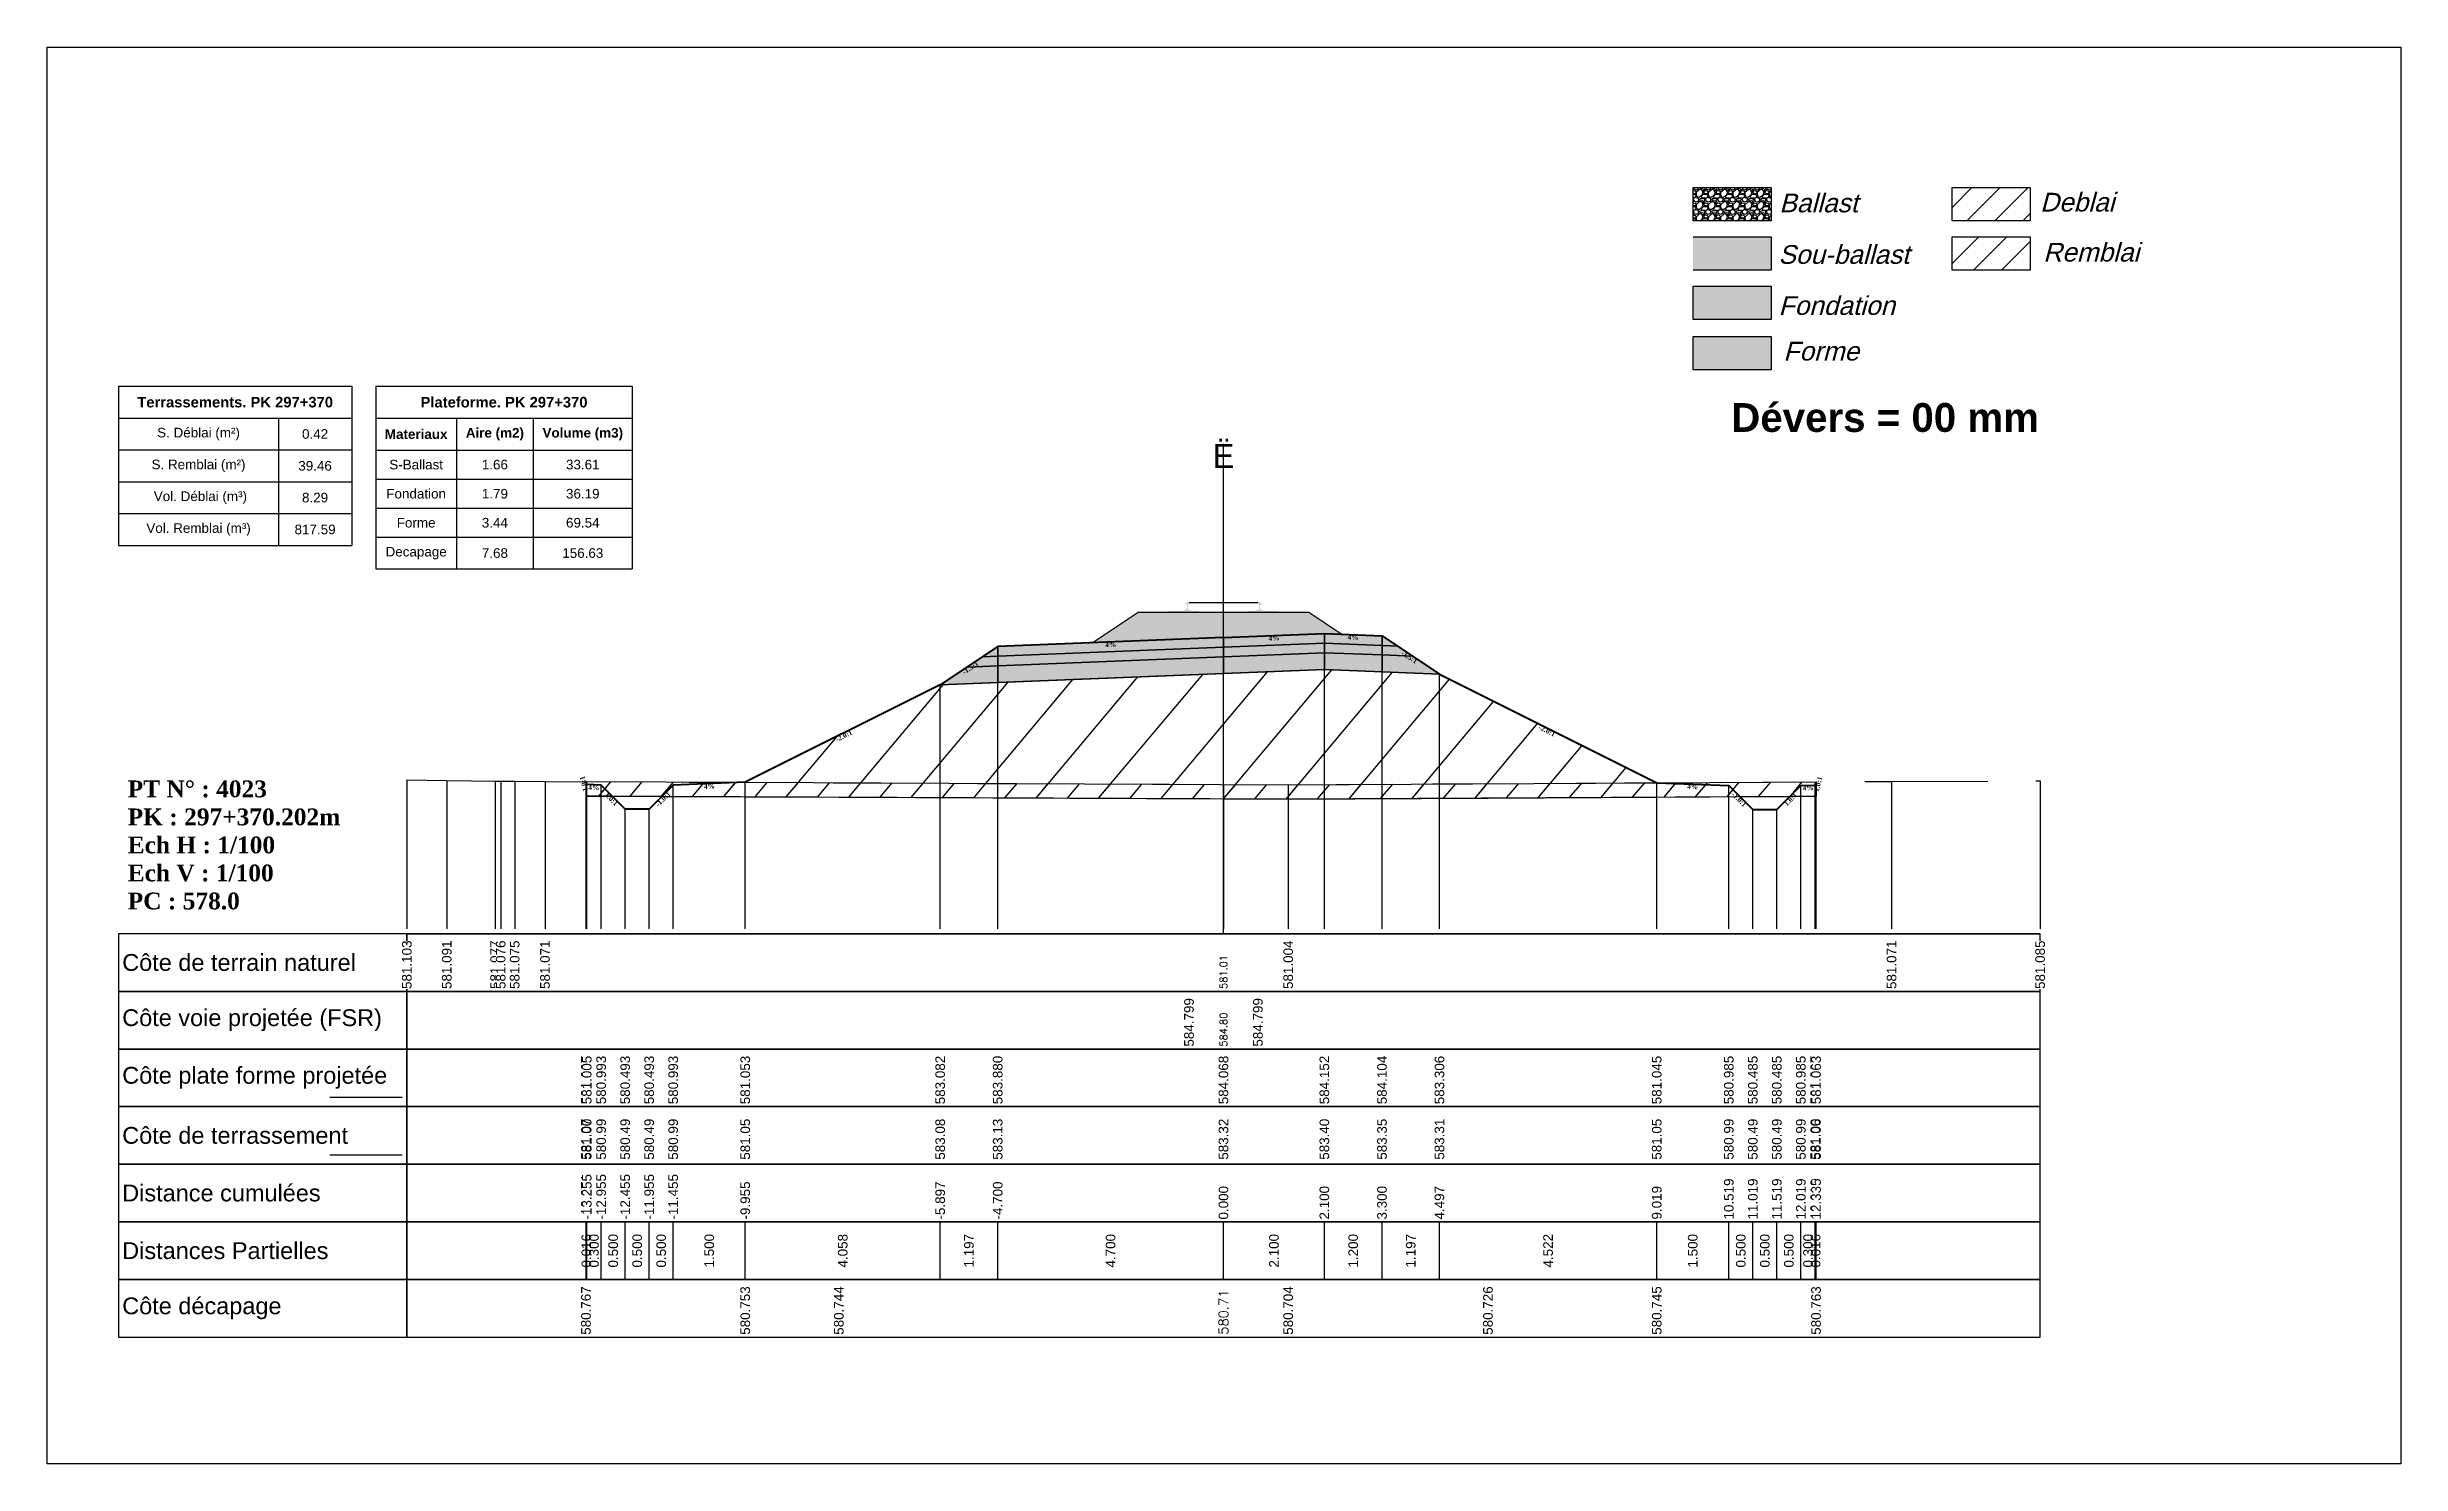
# Model space of a CAD drawing. Header units: millimetres. Extents: x 2762 to 3076, y 916 to 3305.
# Drawn here: x 3026.54 to 3075.54, y 2289.65 to 2319.15 of the extents above; entities that cross this region are included whole.
import ezdxf

# ---------------------------------------------------------------- set-up
doc = ezdxf.new("R2010")
doc.units = ezdxf.units.MM
doc.header["$LTSCALE"] = 2
doc.linetypes.add('CACHE', pattern=[9.525, 6.35, -3.175])
doc.linetypes.add('DASHED', pattern=[0.75, 0.5, -0.25])
for name, color, linetype in [('C-ANNO-TABL', 1, 'Continuous'), ('C-ANNO-TABL-TEXT', 150, 'Continuous'), ('C-ANNO-TABL-TITL', 150, 'Continuous'), ('C-ANNO-TABL-TTBL', 5, 'Continuous'), ('C-ROAD-CORR', 5, 'Continuous'), ('C-ROAD-SCTN', 7, 'Continuous')]:
    doc.layers.add(name, color=color, linetype=linetype)
doc.styles.add('ARIAL', font='arial.ttf')
doc.styles.add('C3D_Etiquette', font='romans.shx')
doc.styles.add('C3D_Profil_Travers', font='romans.shx')
doc.styles.get("Standard").update_dxf_attribs({"font": 'arial.ttf'})

msp = doc.modelspace()

# ---------------------------------------------------------------- texts
at = {"insert": (3061.599, 2311.733), "char_height": 0.6, "attachment_point": 1}
msp.add_mtext_dynamic_manual_height_columns('{\\fArial|b1|i0|c0|p34;Dévers = 00 mm}', width=8.82587, gutter_width=1.25, heights=[0], dxfattribs=at)
at = {"color": 7, "linetype": 'Continuous', "lineweight": -3}
for s, insert, char_height, attachment_point, style in [('{\\fWingdings|b0|i0|c2|p0;Ë}', (3051.03, 2310.384), 0.5, 8, 'C3D_Profil_Travers'), ('{\\fTimes New Roman|b1|i0|c0|p18;PT N° : 4023\\PPK : 297+370.202m\\PEch H : 1/100\\PEch V : 1/100\\PPC : 578.0}', (3028.218, 2301.184), 0.35, 7, 'C3D_Profil_Travers'), ('{\\fArial|b0|i0|c0|p34;Côte de terrain naturel}', (3028.104, 2300.084), 0.35, 4, 'C3D_Etiquette'), ('{\\fArial|b0|i0|c0|p34;Côte plate forme projetée}', (3028.104, 2297.684), 0.35, 4, 'C3D_Etiquette'), ('{\\fArial|b0|i0|c0|p34;Côte de terrassement}', (3028.104, 2296.484), 0.35, 4, 'C3D_Etiquette'), ('{\\fArial|b0|i0|c0|p34;Distance cumulées}', (3028.104, 2295.284), 0.35, 4, 'C3D_Etiquette'), ('{\\fArial|b0|i0|c0|p34;Distances Partielles}', (3028.104, 2294.084), 0.35, 4, 'C3D_Etiquette'), ('{\\fArial|b0|i0|c0|p34;Côte décapage}', (3028.104, 2292.884), 0.35, 4, 'C3D_Etiquette')]:
    msp.add_mtext(s, dxfattribs=dict(at, insert=insert, char_height=char_height, attachment_point=attachment_point, style=style))
at = {"color": 7, "linetype": 'Continuous', "lineweight": -3, "char_height": 0.1, "style": 'C3D_Etiquette'}
for s, insert, width, attachment_point, rotation in [('{\\fTimes New Roman|b1|i0|c0|p18;4%}', (3048.68, 2306.754), 0.42071, 2, 2.2906), ('{\\fTimes New Roman|b1|i0|c0|p18;4%}', (3052.08, 2306.89), 0.37094, 2, 2.2906), ('{\\fTimes New Roman|b1|i0|c0|p18;4%}', (3053.729, 2306.908), 0.42071, 2, 357.7094), ('{\\fTimes New Roman|b1|i0|c0|p18;-1.5:1}', (3054.926, 2306.486), 0.34598, 2, 326.3099), ('{\\fTimes New Roman|b1|i0|c0|p18;-1.5:1}', (3045.733, 2306.262), 0.34598, 2, 33.6901), ('{\\fTimes New Roman|b1|i0|c0|p18;-2.0:1}', (3057.786, 2304.956), 0.34598, 2, 333.4349), ('{\\fTimes New Roman|b1|i0|c0|p18;-2.0:1}', (3043.106, 2304.848), 0.34598, 2, 26.5651), ('{\\fTimes New Roman|b1|i0|c0|p18;1.0:1}', (3037.763, 2303.819), 0.29446, 8, 104.0362), ('{\\fTimes New Roman|b1|i0|c0|p18;4%}', (3037.924, 2303.779), 0.37094, 2, 357.7094), ('{\\fTimes New Roman|b1|i0|c0|p18;1.0:1}', (3038.322, 2303.524), 0.29001, 2, 315), ('{\\fTimes New Roman|b1|i0|c0|p18;-1.0:1}', (3039.327, 2303.524), 0.34598, 2, 45), ('{\\fTimes New Roman|b1|i0|c0|p18;4%}', (3040.325, 2303.803), 0.42071, 2, 2.2906), ('{\\fTimes New Roman|b1|i0|c0|p18;4%}', (3060.798, 2303.795), 0.42071, 2, 357.7094), ('{\\fTimes New Roman|b1|i0|c0|p18;-1.0:1}', (3061.796, 2303.516), 0.34598, 2, 315), ('{\\fTimes New Roman|b1|i0|c0|p18;1.0:1}', (3062.801, 2303.516), 0.29001, 2, 45), ('{\\fTimes New Roman|b1|i0|c0|p18;4%}', (3063.199, 2303.771), 0.37094, 2, 2.2906), ('{\\fTimes New Roman|b1|i0|c0|p18;1.0:1}', (3063.361, 2303.813), 0.29446, 2, 75.9638)]:
    msp.add_mtext(s, dxfattribs=dict(at, insert=insert, width=width, attachment_point=attachment_point, rotation=rotation))
at = {"color": 7, "linetype": 'Continuous', "lineweight": -3, "rotation": 90, "style": 'C3D_Profil_Travers'}
for s, insert, char_height, attachment_point in [('581.01', (3051.03, 2299.534), 0.15, 4), ('584.80', (3051.03, 2298.334), 0.15, 4), ('{\\fArial|b0|i0|c0|p34;581.07}', (3037.759, 2295.979), 0.2, 4), ('{\\fArial|b0|i0|c0|p34;581.00}', (3037.775, 2295.979), 0.2, 4), ('{\\fArial|b0|i0|c0|p34;580.99}', (3038.075, 2295.979), 0.2, 4), ('{\\fArial|b0|i0|c0|p34;580.49}', (3038.575, 2295.979), 0.2, 4), ('{\\fArial|b0|i0|c0|p34;580.49}', (3039.075, 2295.979), 0.2, 4), ('{\\fArial|b0|i0|c0|p34;580.99}', (3039.575, 2295.979), 0.2, 4), ('{\\fArial|b0|i0|c0|p34;581.05}', (3041.075, 2295.979), 0.2, 4), ('{\\fArial|b0|i0|c0|p34;583.08}', (3045.133, 2295.979), 0.2, 4), ('{\\fArial|b0|i0|c0|p34;583.13}', (3046.33, 2295.979), 0.2, 4), ('{\\fArial|b0|i0|c0|p34;583.32}', (3051.03, 2295.979), 0.2, 4), ('{\\fArial|b0|i0|c0|p34;583.40}', (3053.13, 2295.979), 0.2, 4), ('{\\fArial|b0|i0|c0|p34;583.35}', (3054.33, 2295.979), 0.2, 4), ('{\\fArial|b0|i0|c0|p34;583.31}', (3055.526, 2295.979), 0.2, 4), ('{\\fArial|b0|i0|c0|p34;581.05}', (3060.049, 2295.979), 0.2, 4), ('{\\fArial|b0|i0|c0|p34;580.99}', (3061.549, 2295.979), 0.2, 4), ('{\\fArial|b0|i0|c0|p34;580.49}', (3062.049, 2295.979), 0.2, 4), ('{\\fArial|b0|i0|c0|p34;580.49}', (3062.549, 2295.979), 0.2, 4), ('{\\fArial|b0|i0|c0|p34;580.99}', (3063.049, 2295.979), 0.2, 4), ('{\\fArial|b0|i0|c0|p34;581.00}', (3063.349, 2295.979), 0.2, 4), ('{\\fArial|b0|i0|c0|p34;581.06}', (3063.365, 2295.979), 0.2, 4), ('{\\fArial|b0|i0|c0|p34;0.016}', (3037.767, 2294.084), 0.2, 5), ('{\\fArial|b0|i0|c0|p34;0.300}', (3037.925, 2294.084), 0.2, 5), ('{\\fArial|b0|i0|c0|p34;0.500}', (3038.325, 2294.084), 0.2, 5), ('{\\fArial|b0|i0|c0|p34;0.500}', (3038.825, 2294.084), 0.2, 5), ('{\\fArial|b0|i0|c0|p34;0.500}', (3039.325, 2294.084), 0.2, 5), ('{\\fArial|b0|i0|c0|p34;1.500}', (3040.325, 2294.084), 0.2, 5), ('{\\fArial|b0|i0|c0|p34;4.058}', (3043.104, 2294.084), 0.2, 5), ('{\\fArial|b0|i0|c0|p34;1.197}', (3045.731, 2294.084), 0.2, 5), ('{\\fArial|b0|i0|c0|p34;4.700}', (3048.68, 2294.084), 0.2, 5), ('{\\fArial|b0|i0|c0|p34;2.100}', (3052.08, 2294.084), 0.2, 5), ('{\\fArial|b0|i0|c0|p34;1.200}', (3053.73, 2294.084), 0.2, 5), ('{\\fArial|b0|i0|c0|p34;1.197}', (3054.928, 2294.084), 0.2, 5), ('{\\fArial|b0|i0|c0|p34;4.522}', (3057.787, 2294.084), 0.2, 5), ('{\\fArial|b0|i0|c0|p34;1.500}', (3060.799, 2294.084), 0.2, 5), ('{\\fArial|b0|i0|c0|p34;0.500}', (3061.799, 2294.084), 0.2, 5), ('{\\fArial|b0|i0|c0|p34;0.500}', (3062.299, 2294.084), 0.2, 5), ('{\\fArial|b0|i0|c0|p34;0.500}', (3062.799, 2294.084), 0.2, 5), ('{\\fArial|b0|i0|c0|p34;0.300}', (3063.199, 2294.084), 0.2, 5), ('{\\fArial|b0|i0|c0|p34;0.016}', (3063.357, 2294.084), 0.2, 5), ('580.71', (3051.03, 2292.334), 0.2, 4)]:
    msp.add_mtext(s, dxfattribs=dict(at, insert=insert, char_height=char_height, attachment_point=attachment_point))
at = {"color": 7, "linetype": 'Continuous', "lineweight": -3, "insert": (3028.104, 2298.884), "char_height": 0.35, "attachment_point": 4}
msp.add_mtext('{\\fArial|b0|i0|c0|p34;Côte voie projetée (FSR)}', dxfattribs=at)
at = {"layer": 'C-ANNO-TABL-TEXT', "color": 7, "style": 'ARIAL', "oblique": 15}
for s, p in [('Ballast', (3062.599, 2315.705)), ('Deblai', (3068.029, 2315.721)), ('Sou-ballast', (3062.579, 2314.632)), ('Remblai', (3068.093, 2314.679)), ('Fondation', (3062.584, 2313.569)), ('Forme', (3062.684, 2312.619))]:
    msp.add_text(s, height=0.39, dxfattribs=at).set_placement(p)
at = {"layer": 'C-ANNO-TABL-TEXT', "color": 7, "linetype": 'Continuous', "lineweight": -3, "char_height": 0.2, "attachment_point": 5, "style": 'ARIAL'}
for s, insert in [('{\\fArial|b0|i0|c0|p34;\\C7;0.42}', (3032.119, 2311.088)), ('{\\fArial|b0|i0|c0|p34;\\C7;39.46}', (3032.119, 2310.426)), ('{\\fArial|b0|i0|c0|p34;\\C7;S-Ballast}', (3034.223, 2310.451)), ('{\\fArial|b0|i0|c0|p34;\\C7;1.66}', (3035.862, 2310.451)), ('{\\C18;\\c0;33.61}', (3037.692, 2310.451)), ('{\\fArial|b0|i0|c0|p34;\\C7;8.29}', (3032.119, 2309.764)), ('{\\fArial|b0|i0|c0|p34;\\C7;Fondation}', (3034.223, 2309.845)), ('{\\fArial|b0|i0|c0|p34;\\C7;1.79}', (3035.862, 2309.845)), ('{\\C18;\\c0;36.19}', (3037.692, 2309.845)), ('{\\fArial|b0|i0|c0|p34;\\C7;817.59}', (3032.119, 2309.101)), ('{\\fArial|b0|i0|c0|p34;\\C7;Forme}', (3034.223, 2309.241)), ('{\\fArial|b0|i0|c0|p34;\\C7;3.44}', (3035.862, 2309.241)), ('{\\C18;\\c0;69.54}', (3037.692, 2309.241)), ('{\\fArial|b0|i0|c0|p34;\\C7;Decapage}', (3034.223, 2308.609)), ('{\\fArial|b0|i0|c0|p34;\\C7;7.68}', (3035.862, 2308.609)), ('{\\C18;\\c0;156.63}', (3037.692, 2308.609))]:
    msp.add_mtext(s, dxfattribs=dict(at, insert=insert))
at = {"layer": 'C-ANNO-TABL-TITL', "color": 7, "linetype": 'Continuous', "lineweight": -3, "attachment_point": 5, "style": 'ARIAL'}
for s, insert, char_height in [('{\\fArial|b1|i0|c0|p34;\\C7;Terrassements. PK 297+370}', (3030.455, 2311.751), 0.22), ('{\\fArial|b1|i0|c0|p34;\\C18;\\c0;Plateforme. PK 297+370}', (3036.052, 2311.75), 0.22), ('{\\fArial|b0|i0|c0|p34;\\C7;S. Déblai (m²) }', (3029.693, 2311.088), 0.2), ('{\\fArial|b1|i0|c0|p34;\\C7;Materiaux   }', (3034.223, 2311.085), 0.2), ('{\\fArial|b1|i0|c0|p34;\\C7;Aire (m2)}', (3035.862, 2311.085), 0.2), ('{\\fArial|b1|i0|c0|p34;\\C7;Volume (m3)}', (3037.692, 2311.085), 0.2), ('{\\fArial|b0|i0|c0|p34;\\C7;S. Remblai (m²) }', (3029.693, 2310.426), 0.2), ('{\\fArial|b0|i0|c0|p34;\\C7; Vol. Déblai (m³) }', (3029.693, 2309.764), 0.2), ('{\\fArial|b0|i0|c0|p34;\\C7;Vol. Remblai (m³)}', (3029.693, 2309.101), 0.2)]:
    msp.add_mtext(s, dxfattribs=dict(at, insert=insert, char_height=char_height))

# ---------------------------------------------------------------- hatches: boundary and pattern name
h = msp.add_hatch(color=11)
h.dxf.hatch_style = 1
h.paths.add_polyline_path([(3062.431, 2315.191), (3060.805, 2315.191), (3060.805, 2314.499), (3062.431, 2314.499)])
h = msp.add_hatch(color=30)
h.dxf.hatch_style = 1
h.paths.add_polyline_path([(3062.431, 2314.164), (3060.805, 2314.164), (3060.805, 2313.472), (3062.431, 2313.472)])
h = msp.add_hatch(color=83)
h.dxf.hatch_style = 1
h.paths.add_polyline_path([(3062.431, 2313.118), (3060.805, 2313.118), (3060.805, 2312.426), (3062.431, 2312.426)])
at = {"linetype": 'Continuous', "lineweight": -3}
msp.add_hatch(color=254, dxfattribs=at).paths.add_polyline_path([(3049.812, 2307.199), (3049.812, 2307.384), (3049.927, 2307.405), (3050.275, 2307.405), (3050.275, 2307.411), (3050.201, 2307.411), (3050.201, 2307.421), (3050.202, 2307.422), (3050.204, 2307.422), (3050.205, 2307.423), (3050.225, 2307.424), (3050.228, 2307.425), (3050.231, 2307.426), (3050.259, 2307.436), (3050.262, 2307.438), (3050.263, 2307.439), (3050.264, 2307.44), (3050.265, 2307.445), (3050.266, 2307.452), (3050.267, 2307.461), (3050.268, 2307.471), (3050.268, 2307.495), (3050.267, 2307.511), (3050.267, 2307.517), (3050.266, 2307.523), (3050.265, 2307.528), (3050.265, 2307.53), (3050.264, 2307.533), (3050.263, 2307.535), (3050.262, 2307.536), (3050.261, 2307.538), (3050.26, 2307.538), (3050.244, 2307.544), (3050.242, 2307.545), (3050.241, 2307.546), (3050.24, 2307.548), (3050.24, 2307.55), (3050.24, 2307.569), (3050.241, 2307.573), (3050.242, 2307.575), (3050.244, 2307.577), (3050.246, 2307.579), (3050.249, 2307.58), (3050.25, 2307.581), (3050.254, 2307.582), (3050.258, 2307.582), (3050.261, 2307.582), (3050.265, 2307.583), (3050.27, 2307.583), (3050.273, 2307.583), (3050.276, 2307.583), (3050.28, 2307.583), (3050.283, 2307.583), (3050.287, 2307.583), (3050.292, 2307.582), (3050.295, 2307.582), (3050.299, 2307.582), (3050.303, 2307.581), (3050.304, 2307.58), (3050.306, 2307.579), (3050.309, 2307.577), (3050.311, 2307.575), (3050.312, 2307.573), (3050.312, 2307.569), (3050.312, 2307.55), (3050.312, 2307.548), (3050.312, 2307.546), (3050.311, 2307.545), (3050.309, 2307.544), (3050.293, 2307.538), (3050.292, 2307.538), (3050.29, 2307.536), (3050.289, 2307.535), (3050.289, 2307.533), (3050.288, 2307.53), (3050.287, 2307.528), (3050.287, 2307.523), (3050.286, 2307.517), (3050.285, 2307.511), (3050.285, 2307.495), (3050.285, 2307.471), (3050.286, 2307.461), (3050.287, 2307.452), (3050.288, 2307.445), (3050.289, 2307.44), (3050.29, 2307.439), (3050.291, 2307.438), (3050.293, 2307.436), (3050.322, 2307.426), (3050.325, 2307.425), (3050.328, 2307.424), (3050.348, 2307.423), (3050.349, 2307.422), (3050.35, 2307.422), (3050.351, 2307.421), (3050.351, 2307.411), (3050.277, 2307.411), (3050.277, 2307.405), (3050.481, 2307.405), (3050.613, 2307.374), (3051.447, 2307.374), (3051.578, 2307.405), (3051.782, 2307.405), (3051.782, 2307.411), (3051.708, 2307.411), (3051.708, 2307.421), (3051.709, 2307.422), (3051.711, 2307.422), (3051.712, 2307.423), (3051.732, 2307.424), (3051.735, 2307.425), (3051.738, 2307.426), (3051.766, 2307.436), (3051.769, 2307.438), (3051.77, 2307.439), (3051.771, 2307.44), (3051.772, 2307.445), (3051.773, 2307.452), (3051.774, 2307.461), (3051.775, 2307.471), (3051.775, 2307.495), (3051.774, 2307.511), (3051.774, 2307.517), (3051.773, 2307.523), (3051.772, 2307.528), (3051.772, 2307.53), (3051.771, 2307.533), (3051.77, 2307.535), (3051.769, 2307.536), (3051.768, 2307.538), (3051.767, 2307.538), (3051.751, 2307.544), (3051.749, 2307.545), (3051.748, 2307.546), (3051.747, 2307.548), (3051.747, 2307.55), (3051.747, 2307.569), (3051.748, 2307.573), (3051.749, 2307.575), (3051.751, 2307.577), (3051.753, 2307.579), (3051.756, 2307.58), (3051.757, 2307.581), (3051.761, 2307.582), (3051.765, 2307.582), (3051.768, 2307.582), (3051.772, 2307.583), (3051.777, 2307.583), (3051.78, 2307.583), (3051.783, 2307.583), (3051.787, 2307.583), (3051.79, 2307.583), (3051.794, 2307.583), (3051.799, 2307.582), (3051.802, 2307.582), (3051.806, 2307.582), (3051.81, 2307.581), (3051.811, 2307.58), (3051.813, 2307.579), (3051.816, 2307.577), (3051.818, 2307.575), (3051.819, 2307.573), (3051.819, 2307.569), (3051.819, 2307.55), (3051.819, 2307.548), (3051.819, 2307.546), (3051.818, 2307.545), (3051.816, 2307.544), (3051.8, 2307.538), (3051.799, 2307.538), (3051.797, 2307.536), (3051.796, 2307.535), (3051.796, 2307.533), (3051.795, 2307.53), (3051.794, 2307.528), (3051.794, 2307.523), (3051.793, 2307.517), (3051.792, 2307.511), (3051.792, 2307.495), (3051.792, 2307.471), (3051.793, 2307.461), (3051.794, 2307.452), (3051.795, 2307.445), (3051.796, 2307.44), (3051.797, 2307.439), (3051.798, 2307.438), (3051.8, 2307.436), (3051.829, 2307.426), (3051.832, 2307.425), (3051.835, 2307.424), (3051.855, 2307.423), (3051.856, 2307.422), (3051.857, 2307.422), (3051.858, 2307.421), (3051.858, 2307.411), (3051.784, 2307.411), (3051.784, 2307.405), (3052.132, 2307.405), (3052.247, 2307.384), (3052.247, 2307.199)])
h = msp.add_hatch(color=11, dxfattribs=at)
h.paths.add_polyline_path([(3054.33, 2306.688), (3054.33, 2306.888), (3054.649, 2306.675)])
h.paths.add_polyline_path([(3053.13, 2306.736), (3053.13, 2306.936), (3054.33, 2306.888), (3054.33, 2306.688)])
h.paths.add_polyline_path([(3051.03, 2306.652), (3051.03, 2306.852), (3053.13, 2306.936), (3053.13, 2306.736)])
h.paths.add_polyline_path([(3046.33, 2306.464), (3046.33, 2306.664), (3051.03, 2306.852), (3051.03, 2306.652)])
h.paths.add_polyline_path([(3046.01, 2306.451), (3046.33, 2306.664), (3046.33, 2306.464)])
h = msp.add_hatch(dxfattribs=at)
h.set_pattern_fill('GRAVEL', color=252, scale=0.009, style=0)
h.set_pattern_definition([(228.0128, (3048.461781, 2306.971106), (-1.8288, -2.0574), [0.030755, -3.0447435]), (184.96974, (3048.441207, 2306.948246), (2.743199999, 0.228600013), [0.0527764, -5.2248644]), (132.51045, (3048.388629, 2306.943674), (2.286, -2.5146), [0.0372133, -3.684125]), (267.2737, (3048.299475, 2306.886524), (0.2286, 4.572), [0.0480604, -4.7579794]), (292.83365, (3048.297189, 2306.838518), (-1.143, 2.7432), [0.047127, -4.6655827]), (357.2737, (3048.315477, 2306.795084), (-4.572, 0.2286), [0.0480604, -4.7579794]), (37.69424, (3048.363483, 2306.792798), (-2.9718, -2.286), [0.0635574, -6.2921804]), (72.25533, (3048.413775, 2306.83166), (1.6002, 5.0292), [0.0600048, -5.940473]), (121.42957, (3048.432063, 2306.88881), (-1.8288, 2.9718), [0.048223, -4.774099]), (175.23636, (3048.406917, 2306.929958), (2.5146, -0.2286), [0.055054, -2.697654]), (222.39744, (3048.352053, 2306.93453), (-2.7432, -2.5146), [0.071197, -7.0485095]), (138.81407, (3048.52579, 2306.884238), (-1.6002, 1.3716), [0.0243004, -2.405751]), (171.46923, (3048.507501, 2306.90024), (2.9718, -0.4572), [0.0462314, -4.5769175]), (225, (3048.46178, 2306.9071), (-3e-17, -0.2286), [0.032329, -0.29096]), (203.1986, (3048.44578, 2306.93453), (1.143, 0.4572), [0.01741, -1.723556]), (291.8014, (3048.429777, 2306.92767), (-0.2286, 0.6858), [0.024621, -1.206428]), (30.9638, (3048.43892, 2306.90481), (0.6858, 0.4572), [0.039989, -1.292967]), (161.565, (3048.47321, 2306.925386), (0.4572, -0.2286), [0.028916, -0.693981]), (16.38954, (3048.297189, 2306.927672), (2.286, 0.6858), [0.040508, -4.0102944]), (70.34618, (3048.336051, 2306.939102), (-0.9144, -2.5146), [0.033984, -3.3643994]), (293.1986, (3048.47321, 2306.971106), (-0.4572, 1.143), [0.034819, -1.7061465]), (343.61046, (3048.486927, 2306.939102), (-2.286, 0.6858), [0.040508, -4.0102944]), (339.44395, (3048.29719, 2306.78594), (-1.143, 0.4572), [0.039063, -1.914096]), (294.77514, (3048.333765, 2306.772224), (-1.143, 2.5146), [0.0327305, -3.2403234]), (66.8014, (3048.475497, 2306.742506), (0.4572, 1.143), [0.034819, -1.7061465]), (17.35402, (3048.489213, 2306.77451), (-2.9718, -0.9144), [0.0383204, -3.793714]), (69.44395, (3048.363483, 2306.742506), (-0.4572, -1.143), [0.0195316, -1.933628]), (101.3099, (3048.46178, 2306.742506), (-0.2286, 0.9144), [0.011656, -1.1539795]), (165.9638, (3048.459495, 2306.753936), (0.6858, -0.2286), [0.047127, -0.895415]), (186.009, (3048.413775, 2306.765366), (2.286, 0.2286), [0.043674, -4.323723]), (303.69, (3048.43892, 2306.88424), (-0.2286, 0.4572), [0.032969, -0.79126]), (353.15723, (3048.457209, 2306.856806), (3.8862, -0.4572), [0.05756, -5.698441]), (60.9454, (3048.51436, 2306.849948), (-0.9144, -1.6002), [0.023536, -2.330045]), (90, (3048.5258, 2306.87052), (-0.2286, 0.2286), [0.013716, -0.214884]), (120.25644, (3048.409203, 2306.772224), (0.9144, -1.6002), [0.031758, -3.1440547]), (48.0128, (3048.393201, 2306.799656), (1.8288, 2.0574), [0.06151, -3.0139886]), (0, (3048.43435, 2306.84538), (0.2286, 0.2286), [0.059436, -0.169164]), (325.30485, (3048.493785, 2306.845376), (2.286, -1.6002), [0.036145, -3.5783385]), (254.0546, (3048.523503, 2306.824802), (-0.2286, -0.9144), [0.033285, -1.6309485]), (207.64598, (3048.514359, 2306.792798), (-4.3434, -2.286), [0.054193, -5.365122]), (175.42608, (3048.466353, 2306.767652), (-2.9718, 0.2286), [0.0573327, -5.675926])])
h.paths.add_polyline_path([(3048.297, 2306.743), (3049.255, 2307.381), (3049.298, 2307.381), (3051.03, 2307.381), (3052.761, 2307.381), (3052.805, 2307.381), (3053.494, 2306.921), (3053.13, 2306.936)])
h = msp.add_hatch(color=83, dxfattribs=at)
h.paths.add_polyline_path([(3054.33, 2306.138), (3054.33, 2306.488), (3054.968, 2306.462), (3055.526, 2306.09)])
h.paths.add_polyline_path([(3053.13, 2306.186), (3053.13, 2306.536), (3054.33, 2306.488), (3054.33, 2306.138)])
h.paths.add_polyline_path([(3051.03, 2306.102), (3051.03, 2306.452), (3053.13, 2306.536), (3053.13, 2306.186)])
h.paths.add_polyline_path([(3046.33, 2305.914), (3046.33, 2306.264), (3051.03, 2306.452), (3051.03, 2306.102)])
h.paths.add_polyline_path([(3045.133, 2305.866), (3045.691, 2306.238), (3046.33, 2306.264), (3046.33, 2305.914)])
h = msp.add_hatch(color=30, dxfattribs=at)
h.paths.add_polyline_path([(3054.33, 2306.488), (3054.33, 2306.688), (3054.649, 2306.675), (3054.968, 2306.462)])
h.paths.add_polyline_path([(3053.13, 2306.536), (3053.13, 2306.736), (3054.33, 2306.688), (3054.33, 2306.488)])
h.paths.add_polyline_path([(3051.03, 2306.452), (3051.03, 2306.652), (3053.13, 2306.736), (3053.13, 2306.536)])
h.paths.add_polyline_path([(3046.33, 2306.264), (3046.33, 2306.464), (3051.03, 2306.652), (3051.03, 2306.452)])
h.paths.add_polyline_path([(3045.691, 2306.238), (3046.01, 2306.451), (3046.33, 2306.464), (3046.33, 2306.264)])
h = msp.add_hatch(dxfattribs=at)
h.set_pattern_fill('_U', color=3, angle=50, style=0, pattern_type=0)
h.set_pattern_definition([(50, (3062.8235, 2303.5439), (-0.766044, 0.642788), [])])
h.paths.add_polyline_path([(3062.824, 2303.544), (3063.049, 2303.769), (3063.349, 2303.781), (3063.365, 2303.847), (3063.365, 2303.547)])
h.paths.add_polyline_path([(3039.342, 2303.544), (3039.575, 2303.777), (3041.075, 2303.837), (3045.133, 2305.866), (3053.13, 2306.186), (3055.526, 2306.09), (3060.049, 2303.829), (3061.549, 2303.769), (3061.779, 2303.538), (3052.377, 2303.487)])
h.paths.add_polyline_path([(3037.759, 2303.551), (3037.759, 2303.851), (3037.775, 2303.789), (3038.075, 2303.777), (3038.302, 2303.549)])
h = msp.add_hatch(dxfattribs=at)
h.set_pattern_fill('_U', color=150, scale=0.5, angle=50, style=0, pattern_type=0)
h.set_pattern_definition([(50, (3062.82353, 2303.5439), (-0.383022, 0.321394), [])])
h.paths.add_polyline_path([(3062.824, 2303.544), (3063.049, 2303.769), (3063.349, 2303.781), (3063.365, 2303.847), (3063.365, 2303.547)])
h.paths.add_polyline_path([(3060.049, 2303.829), (3063.365, 2303.847), (3063.349, 2303.781), (3063.049, 2303.769), (3062.824, 2303.544), (3061.779, 2303.538), (3061.549, 2303.769)])
h.paths.add_polyline_path([(3039.342, 2303.544), (3039.575, 2303.777), (3041.075, 2303.837), (3052.377, 2303.787), (3060.049, 2303.829), (3061.549, 2303.769), (3061.779, 2303.538), (3052.377, 2303.487)])
h.paths.add_polyline_path([(3037.759, 2303.851), (3041.075, 2303.837), (3039.575, 2303.777), (3039.342, 2303.544), (3038.302, 2303.549), (3038.075, 2303.777), (3037.775, 2303.789)])
h.paths.add_polyline_path([(3037.759, 2303.551), (3037.759, 2303.851), (3037.775, 2303.789), (3038.075, 2303.777), (3038.302, 2303.549)])

# ---------------------------------------------------------------- linework, layer by layer
for p, q in [((3060.805, 2316.219), (3062.431, 2316.219)), ((3060.805, 2316.219), (3062.431, 2316.219)), ((3060.805, 2315.527), (3060.805, 2316.219)), ((3062.431, 2316.219), (3062.431, 2315.527)), ((3062.431, 2316.219), (3062.431, 2315.527)), ((3066.198, 2316.219), (3067.824, 2316.219)), ((3066.198, 2315.527), (3066.198, 2316.219)), ((3067.824, 2316.219), (3067.824, 2315.527)), ((3062.431, 2315.527), (3060.805, 2315.527)), ((3062.431, 2315.527), (3060.805, 2315.527)), ((3067.824, 2315.527), (3066.198, 2315.527)), ((3060.805, 2315.191), (3062.431, 2315.191)), ((3062.431, 2315.191), (3062.431, 2314.499)), ((3066.198, 2315.191), (3067.824, 2315.191)), ((3066.198, 2314.499), (3066.198, 2315.191)), ((3067.824, 2315.191), (3067.824, 2314.499)), ((3062.431, 2314.499), (3060.805, 2314.499)), ((3067.824, 2314.499), (3066.198, 2314.499)), ((3060.805, 2314.164), (3062.431, 2314.164)), ((3060.805, 2313.472), (3060.805, 2314.164)), ((3062.431, 2314.164), (3062.431, 2313.472)), ((3062.431, 2313.472), (3060.805, 2313.472)), ((3060.805, 2313.118), (3062.431, 2313.118)), ((3060.805, 2312.426), (3060.805, 2313.118)), ((3062.431, 2313.118), (3062.431, 2312.426)), ((3062.431, 2312.426), (3060.805, 2312.426))]:
    msp.add_line(p, q)
at = {"linetype": 'Continuous'}
for p, q in [((3060.808, 2316.172), (3060.805, 2316.173)), ((3060.805, 2316.17), (3060.808, 2316.172)), ((3060.845, 2316.144), (3060.805, 2316.15)), ((3060.805, 2316.104), (3060.855, 2316.098)), ((3060.805, 2316.083), (3060.831, 2316.083)), ((3060.857, 2316.019), (3060.805, 2315.992)), ((3060.808, 2315.918), (3060.805, 2315.919)), ((3060.805, 2315.916), (3060.808, 2315.918)), ((3060.845, 2315.89), (3060.805, 2315.896)), ((3060.805, 2315.85), (3060.855, 2315.844)), ((3060.805, 2315.829), (3060.831, 2315.829)), ((3060.857, 2315.765), (3060.805, 2315.738)), ((3060.809, 2315.969), (3060.824, 2315.934)), ((3060.81, 2315.969), (3060.826, 2316.005)), ((3060.81, 2315.715), (3060.826, 2315.751)), ((3060.811, 2316.219), (3060.824, 2316.188)), ((3060.823, 2316.188), (3060.866, 2316.175)), ((3060.823, 2315.934), (3060.866, 2315.921)), ((3060.826, 2316.005), (3060.867, 2316.018)), ((3060.826, 2315.751), (3060.867, 2315.764)), ((3060.83, 2316.086), (3060.864, 2316.063)), ((3060.83, 2315.832), (3060.864, 2315.809)), ((3060.868, 2316.128), (3060.847, 2316.145)), ((3060.868, 2315.874), (3060.847, 2315.891)), ((3060.854, 2316.088), (3060.867, 2316.111)), ((3060.864, 2316.061), (3060.854, 2316.025)), ((3060.854, 2315.834), (3060.867, 2315.857)), ((3060.864, 2315.807), (3060.854, 2315.771)), ((3060.866, 2316.175), (3060.91, 2316.188)), ((3060.866, 2316.016), (3060.907, 2316.001)), ((3060.866, 2315.921), (3060.91, 2315.934)), ((3060.866, 2315.762), (3060.907, 2315.747)), ((3060.869, 2316.129), (3060.867, 2316.076)), ((3060.867, 2316.111), (3060.867, 2316.127)), ((3060.867, 2316.076), (3060.887, 2316.028)), ((3060.869, 2315.875), (3060.867, 2315.822)), ((3060.867, 2315.857), (3060.867, 2315.873)), ((3060.867, 2315.822), (3060.887, 2315.774)), ((3060.934, 2316.175), (3060.875, 2316.122)), ((3060.934, 2315.921), (3060.875, 2315.868)), ((3060.887, 2316.025), (3060.94, 2316.022)), ((3060.887, 2315.771), (3060.94, 2315.768)), ((3060.906, 2316.003), (3060.921, 2315.97)), ((3060.906, 2315.749), (3060.921, 2315.716)), ((3060.91, 2316.187), (3060.921, 2316.219)), ((3060.91, 2315.933), (3060.923, 2315.969)), ((3060.987, 2316.175), (3060.926, 2316.18)), ((3060.987, 2315.921), (3060.926, 2315.926)), ((3060.967, 2315.939), (3060.939, 2315.969)), ((3060.94, 2316.025), (3060.996, 2316.068)), ((3060.94, 2315.969), (3060.948, 2315.989)), ((3060.94, 2315.771), (3060.996, 2315.814)), ((3060.967, 2316.193), (3060.943, 2316.219)), ((3060.996, 2315.989), (3060.948, 2315.984)), ((3061.01, 2316.199), (3060.952, 2316.194)), ((3061.01, 2315.945), (3060.952, 2315.94)), ((3060.974, 2316.033), (3061.019, 2316.083)), ((3060.974, 2315.779), (3061.019, 2315.829)), ((3060.993, 2316.003), (3060.975, 2316.034)), ((3060.993, 2315.749), (3060.975, 2315.78)), ((3061.014, 2316.131), (3060.986, 2316.176)), ((3061.014, 2315.877), (3060.986, 2315.922)), ((3061.055, 2315.999), (3060.991, 2316.004)), ((3061.055, 2315.745), (3060.991, 2315.75)), ((3060.996, 2316.068), (3061.016, 2316.132)), ((3061.047, 2315.982), (3060.996, 2315.994)), ((3060.996, 2315.814), (3061.016, 2315.878)), ((3061.047, 2315.728), (3060.996, 2315.74)), ((3061.013, 2316.175), (3061.023, 2316.15)), ((3061.013, 2315.921), (3061.023, 2315.896)), ((3061.032, 2316.183), (3061.014, 2316.176)), ((3061.032, 2315.929), (3061.014, 2315.922)), ((3061.019, 2316.083), (3061.085, 2316.083)), ((3061.019, 2315.829), (3061.085, 2315.829)), ((3061.024, 2316.149), (3061.062, 2316.172)), ((3061.049, 2316.152), (3061.024, 2316.127)), ((3061.024, 2316.127), (3061.044, 2316.096)), ((3061.024, 2315.895), (3061.062, 2315.918)), ((3061.049, 2315.898), (3061.024, 2315.873)), ((3061.024, 2315.873), (3061.044, 2315.842)), ((3061.044, 2316.219), (3061.026, 2316.198)), ((3061.044, 2316.219), (3061.026, 2316.198)), ((3061.049, 2315.97), (3061.026, 2315.944)), ((3061.062, 2316.172), (3061.031, 2316.182)), ((3061.062, 2315.918), (3061.031, 2315.928)), ((3061.045, 2316.106), (3061.109, 2316.098)), ((3061.045, 2315.852), (3061.109, 2315.844)), ((3061.049, 2315.969), (3061.047, 2315.982)), ((3061.099, 2316.144), (3061.049, 2316.151)), ((3061.099, 2316.144), (3061.049, 2316.151)), ((3061.099, 2315.89), (3061.049, 2315.897)), ((3061.111, 2316.019), (3061.058, 2315.991)), ((3061.111, 2315.765), (3061.058, 2315.737)), ((3061.063, 2315.969), (3061.078, 2315.934)), ((3061.064, 2315.969), (3061.08, 2316.005)), ((3061.064, 2315.715), (3061.08, 2315.751)), ((3061.065, 2316.219), (3061.078, 2316.188)), ((3061.065, 2316.219), (3061.078, 2316.188)), ((3061.077, 2316.188), (3061.12, 2316.175)), ((3061.077, 2316.188), (3061.12, 2316.175)), ((3061.077, 2315.934), (3061.12, 2315.921)), ((3061.08, 2316.005), (3061.121, 2316.018)), ((3061.08, 2315.751), (3061.121, 2315.764)), ((3061.084, 2316.086), (3061.118, 2316.063)), ((3061.084, 2315.832), (3061.118, 2315.809)), ((3061.122, 2316.128), (3061.101, 2316.145)), ((3061.122, 2316.128), (3061.101, 2316.145)), ((3061.122, 2315.874), (3061.101, 2315.891)), ((3061.108, 2316.088), (3061.121, 2316.111)), ((3061.118, 2316.061), (3061.108, 2316.025)), ((3061.108, 2315.834), (3061.121, 2315.857)), ((3061.118, 2315.807), (3061.108, 2315.771)), ((3061.12, 2316.175), (3061.164, 2316.188)), ((3061.12, 2316.175), (3061.164, 2316.188)), ((3061.12, 2316.016), (3061.161, 2316.001)), ((3061.12, 2315.921), (3061.164, 2315.934)), ((3061.12, 2315.762), (3061.161, 2315.747)), ((3061.123, 2316.129), (3061.121, 2316.076)), ((3061.123, 2316.129), (3061.121, 2316.076)), ((3061.121, 2316.111), (3061.121, 2316.127)), ((3061.121, 2316.111), (3061.121, 2316.127)), ((3061.121, 2316.076), (3061.141, 2316.028)), ((3061.123, 2315.875), (3061.121, 2315.822)), ((3061.121, 2315.857), (3061.121, 2315.873)), ((3061.121, 2315.822), (3061.141, 2315.774)), ((3061.188, 2316.175), (3061.129, 2316.122)), ((3061.188, 2316.175), (3061.129, 2316.122)), ((3061.188, 2315.921), (3061.129, 2315.868)), ((3061.141, 2316.025), (3061.194, 2316.022)), ((3061.141, 2315.771), (3061.194, 2315.768)), ((3061.16, 2316.003), (3061.175, 2315.97)), ((3061.16, 2315.749), (3061.175, 2315.716)), ((3061.164, 2316.187), (3061.175, 2316.219)), ((3061.164, 2316.187), (3061.175, 2316.219)), ((3061.164, 2315.933), (3061.177, 2315.969)), ((3061.241, 2316.175), (3061.18, 2316.18)), ((3061.241, 2316.175), (3061.18, 2316.18)), ((3061.241, 2315.921), (3061.18, 2315.926)), ((3061.221, 2315.939), (3061.193, 2315.969)), ((3061.194, 2316.025), (3061.25, 2316.068)), ((3061.194, 2316.025), (3061.25, 2316.068)), ((3061.194, 2315.969), (3061.202, 2315.989)), ((3061.194, 2315.771), (3061.25, 2315.814)), ((3061.221, 2316.193), (3061.197, 2316.219)), ((3061.221, 2316.193), (3061.197, 2316.219)), ((3061.25, 2315.989), (3061.202, 2315.984)), ((3061.264, 2316.199), (3061.206, 2316.194)), ((3061.264, 2316.199), (3061.206, 2316.194)), ((3061.264, 2315.945), (3061.206, 2315.94)), ((3061.228, 2316.033), (3061.273, 2316.083)), ((3061.228, 2316.033), (3061.273, 2316.083)), ((3061.228, 2315.779), (3061.273, 2315.829)), ((3061.247, 2316.003), (3061.229, 2316.034)), ((3061.247, 2316.003), (3061.229, 2316.034)), ((3061.247, 2315.749), (3061.229, 2315.78)), ((3061.268, 2316.131), (3061.24, 2316.176)), ((3061.268, 2316.131), (3061.24, 2316.176)), ((3061.268, 2315.877), (3061.24, 2315.922)), ((3061.309, 2315.999), (3061.245, 2316.004)), ((3061.309, 2315.999), (3061.245, 2316.004)), ((3061.309, 2315.745), (3061.245, 2315.75)), ((3061.25, 2316.068), (3061.27, 2316.132)), ((3061.25, 2316.068), (3061.27, 2316.132)), ((3061.301, 2315.982), (3061.25, 2315.994)), ((3061.301, 2315.982), (3061.25, 2315.994)), ((3061.25, 2315.814), (3061.27, 2315.878)), ((3061.301, 2315.728), (3061.25, 2315.74)), ((3061.267, 2316.175), (3061.277, 2316.15)), ((3061.267, 2316.175), (3061.277, 2316.15)), ((3061.267, 2315.921), (3061.277, 2315.896)), ((3061.286, 2316.183), (3061.268, 2316.176)), ((3061.286, 2316.183), (3061.268, 2316.176)), ((3061.286, 2315.929), (3061.268, 2315.922)), ((3061.273, 2316.083), (3061.339, 2316.083)), ((3061.273, 2316.083), (3061.339, 2316.083)), ((3061.273, 2315.829), (3061.339, 2315.829)), ((3061.278, 2316.149), (3061.316, 2316.172)), ((3061.278, 2316.149), (3061.316, 2316.172)), ((3061.303, 2316.152), (3061.278, 2316.127)), ((3061.303, 2316.152), (3061.278, 2316.127)), ((3061.278, 2316.127), (3061.298, 2316.096)), ((3061.278, 2316.127), (3061.298, 2316.096)), ((3061.278, 2315.895), (3061.316, 2315.918)), ((3061.303, 2315.898), (3061.278, 2315.873)), ((3061.278, 2315.873), (3061.298, 2315.842)), ((3061.298, 2316.219), (3061.28, 2316.198)), ((3061.298, 2316.219), (3061.28, 2316.198)), ((3061.303, 2315.97), (3061.28, 2315.944)), ((3061.303, 2315.97), (3061.28, 2315.944)), ((3061.316, 2316.172), (3061.285, 2316.182)), ((3061.316, 2316.172), (3061.285, 2316.182)), ((3061.316, 2315.918), (3061.285, 2315.928)), ((3061.299, 2316.106), (3061.363, 2316.098)), ((3061.299, 2316.106), (3061.363, 2316.098)), ((3061.299, 2315.852), (3061.363, 2315.844)), ((3061.303, 2315.969), (3061.301, 2315.982)), ((3061.303, 2315.969), (3061.301, 2315.982)), ((3061.353, 2316.144), (3061.303, 2316.151)), ((3061.353, 2316.144), (3061.303, 2316.151)), ((3061.353, 2315.89), (3061.303, 2315.897)), ((3061.365, 2316.019), (3061.312, 2315.991)), ((3061.365, 2316.019), (3061.312, 2315.991)), ((3061.365, 2315.765), (3061.312, 2315.737)), ((3061.317, 2315.969), (3061.332, 2315.934)), ((3061.317, 2315.969), (3061.332, 2315.934)), ((3061.318, 2315.969), (3061.334, 2316.005)), ((3061.318, 2315.969), (3061.334, 2316.005)), ((3061.318, 2315.715), (3061.334, 2315.751)), ((3061.319, 2316.219), (3061.332, 2316.188)), ((3061.319, 2316.219), (3061.332, 2316.188)), ((3061.331, 2316.188), (3061.374, 2316.175)), ((3061.331, 2316.188), (3061.374, 2316.175)), ((3061.331, 2315.934), (3061.374, 2315.921)), ((3061.331, 2315.934), (3061.374, 2315.921)), ((3061.334, 2316.005), (3061.375, 2316.018)), ((3061.334, 2316.005), (3061.375, 2316.018)), ((3061.334, 2315.751), (3061.375, 2315.764)), ((3061.338, 2316.086), (3061.372, 2316.063)), ((3061.338, 2316.086), (3061.372, 2316.063)), ((3061.338, 2315.832), (3061.372, 2315.809)), ((3061.376, 2316.128), (3061.355, 2316.145)), ((3061.376, 2316.128), (3061.355, 2316.145)), ((3061.376, 2315.874), (3061.355, 2315.891)), ((3061.362, 2316.088), (3061.375, 2316.111)), ((3061.362, 2316.088), (3061.375, 2316.111)), ((3061.372, 2316.061), (3061.362, 2316.025)), ((3061.372, 2316.061), (3061.362, 2316.025)), ((3061.362, 2315.834), (3061.375, 2315.857)), ((3061.372, 2315.807), (3061.362, 2315.771)), ((3061.374, 2316.175), (3061.418, 2316.188)), ((3061.374, 2316.175), (3061.418, 2316.188)), ((3061.374, 2316.016), (3061.415, 2316.001)), ((3061.374, 2316.016), (3061.415, 2316.001)), ((3061.374, 2315.921), (3061.418, 2315.934)), ((3061.374, 2315.921), (3061.418, 2315.934)), ((3061.374, 2315.762), (3061.415, 2315.747)), ((3061.377, 2316.129), (3061.375, 2316.076)), ((3061.377, 2316.129), (3061.375, 2316.076)), ((3061.375, 2316.111), (3061.375, 2316.127)), ((3061.375, 2316.111), (3061.375, 2316.127)), ((3061.375, 2316.076), (3061.395, 2316.028)), ((3061.375, 2316.076), (3061.395, 2316.028)), ((3061.377, 2315.875), (3061.375, 2315.822)), ((3061.375, 2315.857), (3061.375, 2315.873)), ((3061.375, 2315.822), (3061.395, 2315.774)), ((3061.442, 2316.175), (3061.383, 2316.122)), ((3061.442, 2316.175), (3061.383, 2316.122)), ((3061.442, 2315.921), (3061.383, 2315.868)), ((3061.442, 2315.921), (3061.383, 2315.868)), ((3061.395, 2316.025), (3061.448, 2316.022)), ((3061.395, 2316.025), (3061.448, 2316.022)), ((3061.395, 2315.771), (3061.448, 2315.768)), ((3061.414, 2316.003), (3061.429, 2315.97)), ((3061.414, 2316.003), (3061.429, 2315.97)), ((3061.414, 2315.749), (3061.429, 2315.716)), ((3061.418, 2316.187), (3061.429, 2316.219)), ((3061.418, 2316.187), (3061.429, 2316.219)), ((3061.418, 2315.933), (3061.431, 2315.969)), ((3061.418, 2315.933), (3061.431, 2315.969)), ((3061.495, 2316.175), (3061.434, 2316.18)), ((3061.495, 2316.175), (3061.434, 2316.18)), ((3061.495, 2315.921), (3061.434, 2315.926)), ((3061.495, 2315.921), (3061.434, 2315.926)), ((3061.475, 2315.939), (3061.447, 2315.969)), ((3061.475, 2315.939), (3061.447, 2315.969)), ((3061.448, 2316.025), (3061.504, 2316.068)), ((3061.448, 2316.025), (3061.504, 2316.068)), ((3061.448, 2315.969), (3061.456, 2315.989)), ((3061.448, 2315.969), (3061.456, 2315.989)), ((3061.448, 2315.771), (3061.504, 2315.814)), ((3061.448, 2315.771), (3061.504, 2315.814)), ((3061.475, 2316.193), (3061.451, 2316.219)), ((3061.475, 2316.193), (3061.451, 2316.219)), ((3061.504, 2315.989), (3061.456, 2315.984)), ((3061.504, 2315.989), (3061.456, 2315.984)), ((3061.518, 2316.199), (3061.46, 2316.194)), ((3061.518, 2316.199), (3061.46, 2316.194)), ((3061.518, 2315.945), (3061.46, 2315.94)), ((3061.518, 2315.945), (3061.46, 2315.94)), ((3061.482, 2316.033), (3061.527, 2316.083)), ((3061.482, 2316.033), (3061.527, 2316.083)), ((3061.482, 2315.779), (3061.527, 2315.829)), ((3061.482, 2315.779), (3061.527, 2315.829)), ((3061.501, 2316.003), (3061.483, 2316.034)), ((3061.501, 2316.003), (3061.483, 2316.034)), ((3061.501, 2315.749), (3061.483, 2315.78)), ((3061.522, 2316.131), (3061.494, 2316.176)), ((3061.522, 2316.131), (3061.494, 2316.176)), ((3061.522, 2315.877), (3061.494, 2315.922)), ((3061.522, 2315.877), (3061.494, 2315.922)), ((3061.563, 2315.999), (3061.499, 2316.004)), ((3061.563, 2315.999), (3061.499, 2316.004)), ((3061.563, 2315.745), (3061.499, 2315.75)), ((3061.563, 2315.745), (3061.499, 2315.75)), ((3061.504, 2316.068), (3061.524, 2316.132)), ((3061.504, 2316.068), (3061.524, 2316.132)), ((3061.555, 2315.982), (3061.504, 2315.994)), ((3061.555, 2315.982), (3061.504, 2315.994)), ((3061.504, 2315.814), (3061.524, 2315.878)), ((3061.504, 2315.814), (3061.524, 2315.878)), ((3061.555, 2315.728), (3061.504, 2315.74)), ((3061.555, 2315.728), (3061.504, 2315.74)), ((3061.521, 2316.175), (3061.531, 2316.15)), ((3061.521, 2316.175), (3061.531, 2316.15)), ((3061.521, 2315.921), (3061.531, 2315.896)), ((3061.521, 2315.921), (3061.531, 2315.896)), ((3061.54, 2316.183), (3061.522, 2316.176)), ((3061.54, 2316.183), (3061.522, 2316.176)), ((3061.54, 2315.929), (3061.522, 2315.922)), ((3061.54, 2315.929), (3061.522, 2315.922)), ((3061.527, 2316.083), (3061.593, 2316.083)), ((3061.527, 2316.083), (3061.593, 2316.083)), ((3061.527, 2315.829), (3061.593, 2315.829)), ((3061.527, 2315.829), (3061.593, 2315.829)), ((3061.532, 2316.149), (3061.57, 2316.172)), ((3061.532, 2316.149), (3061.57, 2316.172)), ((3061.557, 2316.152), (3061.532, 2316.127)), ((3061.557, 2316.152), (3061.532, 2316.127)), ((3061.532, 2316.127), (3061.552, 2316.096)), ((3061.532, 2316.127), (3061.552, 2316.096)), ((3061.532, 2315.895), (3061.57, 2315.918)), ((3061.532, 2315.895), (3061.57, 2315.918)), ((3061.557, 2315.898), (3061.532, 2315.873)), ((3061.557, 2315.898), (3061.532, 2315.873)), ((3061.532, 2315.873), (3061.552, 2315.842)), ((3061.532, 2315.873), (3061.552, 2315.842)), ((3061.552, 2316.219), (3061.534, 2316.198)), ((3061.552, 2316.219), (3061.534, 2316.198)), ((3061.557, 2315.97), (3061.534, 2315.944)), ((3061.557, 2315.97), (3061.534, 2315.944)), ((3061.57, 2316.172), (3061.539, 2316.182)), ((3061.57, 2316.172), (3061.539, 2316.182)), ((3061.57, 2315.918), (3061.539, 2315.928)), ((3061.57, 2315.918), (3061.539, 2315.928)), ((3061.553, 2316.106), (3061.617, 2316.098)), ((3061.553, 2316.106), (3061.617, 2316.098)), ((3061.553, 2315.852), (3061.617, 2315.844)), ((3061.553, 2315.852), (3061.617, 2315.844)), ((3061.557, 2315.969), (3061.555, 2315.982)), ((3061.557, 2315.969), (3061.555, 2315.982)), ((3061.607, 2316.144), (3061.557, 2316.151)), ((3061.607, 2316.144), (3061.557, 2316.151)), ((3061.607, 2315.89), (3061.557, 2315.897)), ((3061.607, 2315.89), (3061.557, 2315.897)), ((3061.619, 2316.019), (3061.566, 2315.991)), ((3061.619, 2316.019), (3061.566, 2315.991)), ((3061.619, 2315.765), (3061.566, 2315.737)), ((3061.619, 2315.765), (3061.566, 2315.737)), ((3061.571, 2315.969), (3061.586, 2315.934)), ((3061.571, 2315.969), (3061.586, 2315.934)), ((3061.572, 2315.969), (3061.588, 2316.005)), ((3061.572, 2315.969), (3061.588, 2316.005)), ((3061.572, 2315.715), (3061.588, 2315.751)), ((3061.572, 2315.715), (3061.588, 2315.751)), ((3061.573, 2316.219), (3061.586, 2316.188)), ((3061.573, 2316.219), (3061.586, 2316.188)), ((3061.585, 2316.188), (3061.628, 2316.175)), ((3061.585, 2316.188), (3061.628, 2316.175)), ((3061.585, 2315.934), (3061.628, 2315.921)), ((3061.585, 2315.934), (3061.628, 2315.921)), ((3061.588, 2316.005), (3061.629, 2316.018)), ((3061.588, 2316.005), (3061.629, 2316.018)), ((3061.588, 2315.751), (3061.629, 2315.764)), ((3061.588, 2315.751), (3061.629, 2315.764)), ((3061.592, 2316.086), (3061.626, 2316.063)), ((3061.592, 2316.086), (3061.626, 2316.063)), ((3061.592, 2315.832), (3061.626, 2315.809)), ((3061.592, 2315.832), (3061.626, 2315.809)), ((3061.63, 2316.128), (3061.609, 2316.145)), ((3061.63, 2316.128), (3061.609, 2316.145)), ((3061.63, 2315.874), (3061.609, 2315.891)), ((3061.63, 2315.874), (3061.609, 2315.891)), ((3061.616, 2316.088), (3061.629, 2316.111)), ((3061.616, 2316.088), (3061.629, 2316.111)), ((3061.626, 2316.061), (3061.616, 2316.025)), ((3061.626, 2316.061), (3061.616, 2316.025)), ((3061.616, 2315.834), (3061.629, 2315.857)), ((3061.616, 2315.834), (3061.629, 2315.857)), ((3061.626, 2315.807), (3061.616, 2315.771)), ((3061.626, 2315.807), (3061.616, 2315.771)), ((3061.628, 2316.175), (3061.672, 2316.188)), ((3061.628, 2316.175), (3061.672, 2316.188)), ((3061.628, 2316.016), (3061.669, 2316.001)), ((3061.628, 2316.016), (3061.669, 2316.001)), ((3061.628, 2315.921), (3061.672, 2315.934)), ((3061.628, 2315.921), (3061.672, 2315.934)), ((3061.628, 2315.762), (3061.669, 2315.747)), ((3061.628, 2315.762), (3061.669, 2315.747)), ((3061.631, 2316.129), (3061.629, 2316.076)), ((3061.631, 2316.129), (3061.629, 2316.076)), ((3061.629, 2316.111), (3061.629, 2316.127)), ((3061.629, 2316.111), (3061.629, 2316.127)), ((3061.629, 2316.076), (3061.649, 2316.028)), ((3061.629, 2316.076), (3061.649, 2316.028)), ((3061.631, 2315.875), (3061.629, 2315.822)), ((3061.631, 2315.875), (3061.629, 2315.822)), ((3061.629, 2315.857), (3061.629, 2315.873)), ((3061.629, 2315.857), (3061.629, 2315.873)), ((3061.629, 2315.822), (3061.649, 2315.774)), ((3061.629, 2315.822), (3061.649, 2315.774)), ((3061.696, 2316.175), (3061.637, 2316.122)), ((3061.696, 2316.175), (3061.637, 2316.122)), ((3061.696, 2315.921), (3061.637, 2315.868)), ((3061.696, 2315.921), (3061.637, 2315.868)), ((3061.649, 2316.025), (3061.702, 2316.022)), ((3061.649, 2316.025), (3061.702, 2316.022)), ((3061.649, 2315.771), (3061.702, 2315.768)), ((3061.649, 2315.771), (3061.702, 2315.768)), ((3061.668, 2316.003), (3061.683, 2315.97)), ((3061.668, 2316.003), (3061.683, 2315.97)), ((3061.668, 2315.749), (3061.683, 2315.716)), ((3061.668, 2315.749), (3061.683, 2315.716)), ((3061.672, 2316.187), (3061.683, 2316.219)), ((3061.672, 2316.187), (3061.683, 2316.219)), ((3061.672, 2315.933), (3061.685, 2315.969)), ((3061.672, 2315.933), (3061.685, 2315.969)), ((3061.749, 2316.175), (3061.688, 2316.18)), ((3061.749, 2316.175), (3061.688, 2316.18)), ((3061.749, 2315.921), (3061.688, 2315.926)), ((3061.749, 2315.921), (3061.688, 2315.926)), ((3061.729, 2315.939), (3061.701, 2315.969)), ((3061.729, 2315.939), (3061.701, 2315.969)), ((3061.702, 2316.025), (3061.758, 2316.068)), ((3061.702, 2316.025), (3061.758, 2316.068)), ((3061.702, 2315.969), (3061.71, 2315.989)), ((3061.702, 2315.969), (3061.71, 2315.989)), ((3061.702, 2315.771), (3061.758, 2315.814)), ((3061.702, 2315.771), (3061.758, 2315.814)), ((3061.729, 2316.193), (3061.705, 2316.219)), ((3061.729, 2316.193), (3061.705, 2316.219)), ((3061.758, 2315.989), (3061.71, 2315.984)), ((3061.758, 2315.989), (3061.71, 2315.984)), ((3061.772, 2316.199), (3061.714, 2316.194)), ((3061.772, 2316.199), (3061.714, 2316.194)), ((3061.772, 2315.945), (3061.714, 2315.94)), ((3061.772, 2315.945), (3061.714, 2315.94)), ((3061.736, 2316.033), (3061.781, 2316.083)), ((3061.736, 2316.033), (3061.781, 2316.083)), ((3061.736, 2315.779), (3061.781, 2315.829)), ((3061.736, 2315.779), (3061.781, 2315.829)), ((3061.755, 2316.003), (3061.737, 2316.034)), ((3061.755, 2316.003), (3061.737, 2316.034)), ((3061.755, 2315.749), (3061.737, 2315.78)), ((3061.755, 2315.749), (3061.737, 2315.78)), ((3061.776, 2316.131), (3061.748, 2316.176)), ((3061.776, 2316.131), (3061.748, 2316.176)), ((3061.776, 2315.877), (3061.748, 2315.922)), ((3061.776, 2315.877), (3061.748, 2315.922)), ((3061.817, 2315.999), (3061.753, 2316.004)), ((3061.817, 2315.999), (3061.753, 2316.004)), ((3061.817, 2315.745), (3061.753, 2315.75)), ((3061.817, 2315.745), (3061.753, 2315.75)), ((3061.758, 2316.068), (3061.778, 2316.132)), ((3061.758, 2316.068), (3061.778, 2316.132)), ((3061.809, 2315.982), (3061.758, 2315.994)), ((3061.809, 2315.982), (3061.758, 2315.994)), ((3061.758, 2315.814), (3061.778, 2315.878)), ((3061.758, 2315.814), (3061.778, 2315.878)), ((3061.809, 2315.728), (3061.758, 2315.74)), ((3061.809, 2315.728), (3061.758, 2315.74)), ((3061.775, 2316.175), (3061.785, 2316.15)), ((3061.775, 2316.175), (3061.785, 2316.15)), ((3061.775, 2315.921), (3061.785, 2315.896)), ((3061.775, 2315.921), (3061.785, 2315.896)), ((3061.794, 2316.183), (3061.776, 2316.176)), ((3061.794, 2316.183), (3061.776, 2316.176)), ((3061.794, 2315.929), (3061.776, 2315.922)), ((3061.794, 2315.929), (3061.776, 2315.922)), ((3061.781, 2316.083), (3061.847, 2316.083)), ((3061.781, 2316.083), (3061.847, 2316.083)), ((3061.781, 2315.829), (3061.847, 2315.829)), ((3061.781, 2315.829), (3061.847, 2315.829)), ((3061.786, 2316.149), (3061.824, 2316.172)), ((3061.786, 2316.149), (3061.824, 2316.172)), ((3061.811, 2316.152), (3061.786, 2316.127)), ((3061.811, 2316.152), (3061.786, 2316.127)), ((3061.786, 2316.127), (3061.806, 2316.096)), ((3061.786, 2316.127), (3061.806, 2316.096)), ((3061.786, 2315.895), (3061.824, 2315.918)), ((3061.786, 2315.895), (3061.824, 2315.918)), ((3061.811, 2315.898), (3061.786, 2315.873)), ((3061.811, 2315.898), (3061.786, 2315.873)), ((3061.786, 2315.873), (3061.806, 2315.842)), ((3061.786, 2315.873), (3061.806, 2315.842)), ((3061.806, 2316.219), (3061.788, 2316.198)), ((3061.806, 2316.219), (3061.788, 2316.198)), ((3061.811, 2315.97), (3061.788, 2315.944)), ((3061.811, 2315.97), (3061.788, 2315.944)), ((3061.824, 2316.172), (3061.793, 2316.182)), ((3061.824, 2316.172), (3061.793, 2316.182)), ((3061.824, 2315.918), (3061.793, 2315.928)), ((3061.824, 2315.918), (3061.793, 2315.928)), ((3061.807, 2316.106), (3061.871, 2316.098)), ((3061.807, 2316.106), (3061.871, 2316.098)), ((3061.807, 2315.852), (3061.871, 2315.844)), ((3061.807, 2315.852), (3061.871, 2315.844)), ((3061.811, 2315.969), (3061.809, 2315.982)), ((3061.811, 2315.969), (3061.809, 2315.982)), ((3061.861, 2316.144), (3061.811, 2316.151)), ((3061.861, 2316.144), (3061.811, 2316.151)), ((3061.861, 2315.89), (3061.811, 2315.897)), ((3061.861, 2315.89), (3061.811, 2315.897)), ((3061.873, 2316.019), (3061.82, 2315.991)), ((3061.873, 2316.019), (3061.82, 2315.991)), ((3061.873, 2315.765), (3061.82, 2315.737)), ((3061.873, 2315.765), (3061.82, 2315.737)), ((3061.825, 2315.969), (3061.84, 2315.934)), ((3061.825, 2315.969), (3061.84, 2315.934)), ((3061.826, 2315.969), (3061.842, 2316.005)), ((3061.826, 2315.969), (3061.842, 2316.005)), ((3061.826, 2315.715), (3061.842, 2315.751)), ((3061.826, 2315.715), (3061.842, 2315.751)), ((3061.827, 2316.219), (3061.84, 2316.188)), ((3061.827, 2316.219), (3061.84, 2316.188)), ((3061.839, 2316.188), (3061.882, 2316.175)), ((3061.839, 2316.188), (3061.882, 2316.175)), ((3061.839, 2315.934), (3061.882, 2315.921)), ((3061.839, 2315.934), (3061.882, 2315.921)), ((3061.842, 2316.005), (3061.883, 2316.018)), ((3061.842, 2316.005), (3061.883, 2316.018)), ((3061.842, 2315.751), (3061.883, 2315.764)), ((3061.842, 2315.751), (3061.883, 2315.764)), ((3061.846, 2316.086), (3061.88, 2316.063)), ((3061.846, 2316.086), (3061.88, 2316.063)), ((3061.846, 2315.832), (3061.88, 2315.809)), ((3061.846, 2315.832), (3061.88, 2315.809)), ((3061.884, 2316.128), (3061.863, 2316.145)), ((3061.884, 2316.128), (3061.863, 2316.145)), ((3061.884, 2315.874), (3061.863, 2315.891)), ((3061.884, 2315.874), (3061.863, 2315.891)), ((3061.87, 2316.088), (3061.883, 2316.111)), ((3061.87, 2316.088), (3061.883, 2316.111)), ((3061.88, 2316.061), (3061.87, 2316.025)), ((3061.88, 2316.061), (3061.87, 2316.025)), ((3061.87, 2315.834), (3061.883, 2315.857)), ((3061.87, 2315.834), (3061.883, 2315.857)), ((3061.88, 2315.807), (3061.87, 2315.771)), ((3061.88, 2315.807), (3061.87, 2315.771)), ((3061.882, 2316.175), (3061.926, 2316.188)), ((3061.882, 2316.175), (3061.926, 2316.188)), ((3061.882, 2316.016), (3061.923, 2316.001)), ((3061.882, 2316.016), (3061.923, 2316.001)), ((3061.882, 2315.921), (3061.926, 2315.934)), ((3061.882, 2315.921), (3061.926, 2315.934)), ((3061.882, 2315.762), (3061.923, 2315.747)), ((3061.882, 2315.762), (3061.923, 2315.747)), ((3061.885, 2316.129), (3061.883, 2316.076)), ((3061.885, 2316.129), (3061.883, 2316.076)), ((3061.883, 2316.111), (3061.883, 2316.127)), ((3061.883, 2316.111), (3061.883, 2316.127)), ((3061.883, 2316.076), (3061.903, 2316.028)), ((3061.883, 2316.076), (3061.903, 2316.028)), ((3061.885, 2315.875), (3061.883, 2315.822)), ((3061.885, 2315.875), (3061.883, 2315.822)), ((3061.883, 2315.857), (3061.883, 2315.873)), ((3061.883, 2315.857), (3061.883, 2315.873)), ((3061.883, 2315.822), (3061.903, 2315.774)), ((3061.883, 2315.822), (3061.903, 2315.774)), ((3061.95, 2316.175), (3061.891, 2316.122)), ((3061.95, 2316.175), (3061.891, 2316.122)), ((3061.95, 2315.921), (3061.891, 2315.868)), ((3061.95, 2315.921), (3061.891, 2315.868)), ((3061.903, 2316.025), (3061.956, 2316.022)), ((3061.903, 2316.025), (3061.956, 2316.022)), ((3061.903, 2315.771), (3061.956, 2315.768)), ((3061.903, 2315.771), (3061.956, 2315.768)), ((3061.922, 2316.003), (3061.937, 2315.97)), ((3061.922, 2316.003), (3061.937, 2315.97)), ((3061.922, 2315.749), (3061.937, 2315.716)), ((3061.922, 2315.749), (3061.937, 2315.716)), ((3061.926, 2316.187), (3061.937, 2316.219)), ((3061.926, 2316.187), (3061.937, 2316.219)), ((3061.926, 2315.933), (3061.939, 2315.969)), ((3061.926, 2315.933), (3061.939, 2315.969)), ((3062.003, 2316.175), (3061.942, 2316.18)), ((3062.003, 2316.175), (3061.942, 2316.18)), ((3062.003, 2315.921), (3061.942, 2315.926)), ((3062.003, 2315.921), (3061.942, 2315.926)), ((3061.983, 2315.939), (3061.955, 2315.969)), ((3061.983, 2315.939), (3061.955, 2315.969)), ((3061.956, 2316.025), (3062.012, 2316.068)), ((3061.956, 2316.025), (3062.012, 2316.068)), ((3061.956, 2315.969), (3061.964, 2315.989)), ((3061.956, 2315.969), (3061.964, 2315.989)), ((3061.956, 2315.771), (3062.012, 2315.814)), ((3061.956, 2315.771), (3062.012, 2315.814)), ((3061.983, 2316.193), (3061.959, 2316.219)), ((3061.983, 2316.193), (3061.959, 2316.219)), ((3062.012, 2315.989), (3061.964, 2315.984)), ((3062.012, 2315.989), (3061.964, 2315.984)), ((3062.026, 2316.199), (3061.968, 2316.194)), ((3062.026, 2316.199), (3061.968, 2316.194)), ((3062.026, 2315.945), (3061.968, 2315.94)), ((3062.026, 2315.945), (3061.968, 2315.94)), ((3061.99, 2316.033), (3062.035, 2316.083)), ((3061.99, 2316.033), (3062.035, 2316.083)), ((3061.99, 2315.779), (3062.035, 2315.829)), ((3061.99, 2315.779), (3062.035, 2315.829)), ((3062.009, 2316.003), (3061.991, 2316.034)), ((3062.009, 2316.003), (3061.991, 2316.034)), ((3062.009, 2315.749), (3061.991, 2315.78)), ((3062.009, 2315.749), (3061.991, 2315.78)), ((3062.03, 2316.131), (3062.002, 2316.176)), ((3062.03, 2316.131), (3062.002, 2316.176)), ((3062.03, 2315.877), (3062.002, 2315.922)), ((3062.03, 2315.877), (3062.002, 2315.922)), ((3062.071, 2315.999), (3062.007, 2316.004)), ((3062.071, 2315.999), (3062.007, 2316.004)), ((3062.071, 2315.745), (3062.007, 2315.75)), ((3062.071, 2315.745), (3062.007, 2315.75)), ((3062.012, 2316.068), (3062.032, 2316.132)), ((3062.012, 2316.068), (3062.032, 2316.132)), ((3062.063, 2315.982), (3062.012, 2315.994)), ((3062.063, 2315.982), (3062.012, 2315.994)), ((3062.012, 2315.814), (3062.032, 2315.878)), ((3062.012, 2315.814), (3062.032, 2315.878)), ((3062.063, 2315.728), (3062.012, 2315.74)), ((3062.063, 2315.728), (3062.012, 2315.74)), ((3062.029, 2316.175), (3062.039, 2316.15)), ((3062.029, 2316.175), (3062.039, 2316.15)), ((3062.029, 2315.921), (3062.039, 2315.896)), ((3062.029, 2315.921), (3062.039, 2315.896)), ((3062.048, 2316.183), (3062.03, 2316.176)), ((3062.048, 2316.183), (3062.03, 2316.176)), ((3062.048, 2315.929), (3062.03, 2315.922)), ((3062.048, 2315.929), (3062.03, 2315.922)), ((3062.035, 2316.083), (3062.101, 2316.083)), ((3062.035, 2316.083), (3062.101, 2316.083)), ((3062.035, 2315.829), (3062.101, 2315.829)), ((3062.035, 2315.829), (3062.101, 2315.829)), ((3062.04, 2316.149), (3062.078, 2316.172)), ((3062.04, 2316.149), (3062.078, 2316.172)), ((3062.065, 2316.152), (3062.04, 2316.127)), ((3062.065, 2316.152), (3062.04, 2316.127)), ((3062.04, 2316.127), (3062.06, 2316.096)), ((3062.04, 2316.127), (3062.06, 2316.096)), ((3062.04, 2315.895), (3062.078, 2315.918)), ((3062.04, 2315.895), (3062.078, 2315.918)), ((3062.065, 2315.898), (3062.04, 2315.873)), ((3062.065, 2315.898), (3062.04, 2315.873)), ((3062.04, 2315.873), (3062.06, 2315.842)), ((3062.04, 2315.873), (3062.06, 2315.842)), ((3062.06, 2316.219), (3062.042, 2316.198)), ((3062.06, 2316.219), (3062.042, 2316.198)), ((3062.065, 2315.97), (3062.042, 2315.944)), ((3062.065, 2315.97), (3062.042, 2315.944)), ((3062.078, 2316.172), (3062.047, 2316.182)), ((3062.078, 2316.172), (3062.047, 2316.182)), ((3062.078, 2315.918), (3062.047, 2315.928)), ((3062.078, 2315.918), (3062.047, 2315.928)), ((3062.061, 2316.106), (3062.125, 2316.098)), ((3062.061, 2316.106), (3062.125, 2316.098)), ((3062.061, 2315.852), (3062.125, 2315.844)), ((3062.061, 2315.852), (3062.125, 2315.844)), ((3062.065, 2315.969), (3062.063, 2315.982)), ((3062.065, 2315.969), (3062.063, 2315.982)), ((3062.115, 2316.144), (3062.065, 2316.151)), ((3062.115, 2316.144), (3062.065, 2316.151)), ((3062.115, 2315.89), (3062.065, 2315.897)), ((3062.115, 2315.89), (3062.065, 2315.897)), ((3062.127, 2316.019), (3062.074, 2315.991)), ((3062.127, 2316.019), (3062.074, 2315.991)), ((3062.127, 2315.765), (3062.074, 2315.737)), ((3062.127, 2315.765), (3062.074, 2315.737)), ((3062.079, 2315.969), (3062.094, 2315.934)), ((3062.079, 2315.969), (3062.094, 2315.934)), ((3062.08, 2315.969), (3062.096, 2316.005)), ((3062.08, 2315.969), (3062.096, 2316.005)), ((3062.08, 2315.715), (3062.096, 2315.751)), ((3062.08, 2315.715), (3062.096, 2315.751)), ((3062.081, 2316.219), (3062.094, 2316.188)), ((3062.081, 2316.219), (3062.094, 2316.188)), ((3062.093, 2316.188), (3062.136, 2316.175)), ((3062.093, 2316.188), (3062.136, 2316.175)), ((3062.093, 2315.934), (3062.136, 2315.921)), ((3062.093, 2315.934), (3062.136, 2315.921)), ((3062.096, 2316.005), (3062.137, 2316.018)), ((3062.096, 2316.005), (3062.137, 2316.018)), ((3062.096, 2315.751), (3062.137, 2315.764)), ((3062.096, 2315.751), (3062.137, 2315.764)), ((3062.1, 2316.086), (3062.134, 2316.063)), ((3062.1, 2316.086), (3062.134, 2316.063)), ((3062.1, 2315.832), (3062.134, 2315.809)), ((3062.1, 2315.832), (3062.134, 2315.809)), ((3062.138, 2316.128), (3062.117, 2316.145)), ((3062.138, 2316.128), (3062.117, 2316.145)), ((3062.138, 2315.874), (3062.117, 2315.891)), ((3062.138, 2315.874), (3062.117, 2315.891)), ((3062.124, 2316.088), (3062.137, 2316.111)), ((3062.124, 2316.088), (3062.137, 2316.111)), ((3062.134, 2316.061), (3062.124, 2316.025)), ((3062.134, 2316.061), (3062.124, 2316.025)), ((3062.124, 2315.834), (3062.137, 2315.857)), ((3062.124, 2315.834), (3062.137, 2315.857)), ((3062.134, 2315.807), (3062.124, 2315.771)), ((3062.134, 2315.807), (3062.124, 2315.771)), ((3062.136, 2316.175), (3062.18, 2316.188)), ((3062.136, 2316.175), (3062.18, 2316.188)), ((3062.136, 2316.016), (3062.177, 2316.001)), ((3062.136, 2316.016), (3062.177, 2316.001)), ((3062.136, 2315.921), (3062.18, 2315.934)), ((3062.136, 2315.921), (3062.18, 2315.934)), ((3062.136, 2315.762), (3062.177, 2315.747)), ((3062.136, 2315.762), (3062.177, 2315.747)), ((3062.139, 2316.129), (3062.137, 2316.076)), ((3062.139, 2316.129), (3062.137, 2316.076)), ((3062.137, 2316.111), (3062.137, 2316.127)), ((3062.137, 2316.111), (3062.137, 2316.127)), ((3062.137, 2316.076), (3062.157, 2316.028)), ((3062.137, 2316.076), (3062.157, 2316.028)), ((3062.139, 2315.875), (3062.137, 2315.822)), ((3062.139, 2315.875), (3062.137, 2315.822)), ((3062.137, 2315.857), (3062.137, 2315.873)), ((3062.137, 2315.857), (3062.137, 2315.873)), ((3062.137, 2315.822), (3062.157, 2315.774)), ((3062.137, 2315.822), (3062.157, 2315.774)), ((3062.204, 2316.175), (3062.145, 2316.122)), ((3062.204, 2316.175), (3062.145, 2316.122)), ((3062.204, 2315.921), (3062.145, 2315.868)), ((3062.204, 2315.921), (3062.145, 2315.868)), ((3062.157, 2316.025), (3062.21, 2316.022)), ((3062.157, 2316.025), (3062.21, 2316.022)), ((3062.157, 2315.771), (3062.21, 2315.768)), ((3062.157, 2315.771), (3062.21, 2315.768)), ((3062.176, 2316.003), (3062.191, 2315.97)), ((3062.176, 2316.003), (3062.191, 2315.97)), ((3062.176, 2315.749), (3062.191, 2315.716)), ((3062.176, 2315.749), (3062.191, 2315.716)), ((3062.18, 2316.187), (3062.191, 2316.219)), ((3062.18, 2316.187), (3062.191, 2316.219)), ((3062.18, 2315.933), (3062.193, 2315.969)), ((3062.18, 2315.933), (3062.193, 2315.969)), ((3062.257, 2316.175), (3062.196, 2316.18)), ((3062.257, 2316.175), (3062.196, 2316.18)), ((3062.257, 2315.921), (3062.196, 2315.926)), ((3062.257, 2315.921), (3062.196, 2315.926)), ((3062.237, 2315.939), (3062.209, 2315.969)), ((3062.237, 2315.939), (3062.209, 2315.969)), ((3062.21, 2316.025), (3062.266, 2316.068)), ((3062.21, 2316.025), (3062.266, 2316.068)), ((3062.21, 2315.969), (3062.218, 2315.989)), ((3062.21, 2315.969), (3062.218, 2315.989)), ((3062.21, 2315.771), (3062.266, 2315.814)), ((3062.21, 2315.771), (3062.266, 2315.814)), ((3062.237, 2316.193), (3062.213, 2316.219)), ((3062.237, 2316.193), (3062.213, 2316.219)), ((3062.266, 2315.989), (3062.218, 2315.984)), ((3062.266, 2315.989), (3062.218, 2315.984)), ((3062.28, 2316.199), (3062.222, 2316.194)), ((3062.28, 2316.199), (3062.222, 2316.194)), ((3062.28, 2315.945), (3062.222, 2315.94)), ((3062.28, 2315.945), (3062.222, 2315.94)), ((3062.244, 2316.033), (3062.289, 2316.083)), ((3062.244, 2316.033), (3062.289, 2316.083)), ((3062.244, 2315.779), (3062.289, 2315.829)), ((3062.244, 2315.779), (3062.289, 2315.829)), ((3062.263, 2316.003), (3062.245, 2316.034)), ((3062.263, 2316.003), (3062.245, 2316.034)), ((3062.263, 2315.749), (3062.245, 2315.78)), ((3062.263, 2315.749), (3062.245, 2315.78)), ((3062.284, 2316.131), (3062.256, 2316.176)), ((3062.284, 2316.131), (3062.256, 2316.176)), ((3062.284, 2315.877), (3062.256, 2315.922)), ((3062.284, 2315.877), (3062.256, 2315.922)), ((3062.325, 2315.999), (3062.261, 2316.004)), ((3062.325, 2315.999), (3062.261, 2316.004)), ((3062.325, 2315.745), (3062.261, 2315.75)), ((3062.325, 2315.745), (3062.261, 2315.75)), ((3062.266, 2316.068), (3062.286, 2316.132)), ((3062.266, 2316.068), (3062.286, 2316.132)), ((3062.317, 2315.982), (3062.266, 2315.994)), ((3062.317, 2315.982), (3062.266, 2315.994)), ((3062.266, 2315.814), (3062.286, 2315.878)), ((3062.266, 2315.814), (3062.286, 2315.878)), ((3062.317, 2315.728), (3062.266, 2315.74)), ((3062.317, 2315.728), (3062.266, 2315.74)), ((3062.283, 2316.175), (3062.293, 2316.15)), ((3062.283, 2316.175), (3062.293, 2316.15)), ((3062.283, 2315.921), (3062.293, 2315.896)), ((3062.283, 2315.921), (3062.293, 2315.896)), ((3062.302, 2316.183), (3062.284, 2316.176)), ((3062.302, 2316.183), (3062.284, 2316.176)), ((3062.302, 2315.929), (3062.284, 2315.922)), ((3062.302, 2315.929), (3062.284, 2315.922)), ((3062.289, 2316.083), (3062.355, 2316.083)), ((3062.289, 2316.083), (3062.355, 2316.083)), ((3062.289, 2315.829), (3062.355, 2315.829)), ((3062.289, 2315.829), (3062.355, 2315.829)), ((3062.294, 2316.149), (3062.332, 2316.172)), ((3062.294, 2316.149), (3062.332, 2316.172)), ((3062.319, 2316.152), (3062.294, 2316.127)), ((3062.319, 2316.152), (3062.294, 2316.127)), ((3062.294, 2316.127), (3062.314, 2316.096)), ((3062.294, 2316.127), (3062.314, 2316.096)), ((3062.294, 2315.895), (3062.332, 2315.918)), ((3062.294, 2315.895), (3062.332, 2315.918)), ((3062.319, 2315.898), (3062.294, 2315.873)), ((3062.319, 2315.898), (3062.294, 2315.873)), ((3062.294, 2315.873), (3062.314, 2315.842)), ((3062.294, 2315.873), (3062.314, 2315.842)), ((3062.314, 2316.219), (3062.296, 2316.198)), ((3062.314, 2316.219), (3062.296, 2316.198)), ((3062.319, 2315.97), (3062.296, 2315.944)), ((3062.319, 2315.97), (3062.296, 2315.944)), ((3062.332, 2316.172), (3062.301, 2316.182)), ((3062.332, 2316.172), (3062.301, 2316.182)), ((3062.332, 2315.918), (3062.301, 2315.928)), ((3062.332, 2315.918), (3062.301, 2315.928)), ((3062.315, 2316.106), (3062.379, 2316.098)), ((3062.315, 2316.106), (3062.379, 2316.098)), ((3062.315, 2315.852), (3062.379, 2315.844)), ((3062.315, 2315.852), (3062.379, 2315.844)), ((3062.319, 2315.969), (3062.317, 2315.982)), ((3062.319, 2315.969), (3062.317, 2315.982)), ((3062.369, 2316.144), (3062.319, 2316.151)), ((3062.369, 2316.144), (3062.319, 2316.151)), ((3062.369, 2315.89), (3062.319, 2315.897)), ((3062.369, 2315.89), (3062.319, 2315.897)), ((3062.381, 2316.019), (3062.328, 2315.991)), ((3062.381, 2316.019), (3062.328, 2315.991)), ((3062.381, 2315.765), (3062.328, 2315.737)), ((3062.381, 2315.765), (3062.328, 2315.737)), ((3062.333, 2315.969), (3062.348, 2315.934)), ((3062.333, 2315.969), (3062.348, 2315.934)), ((3062.334, 2315.969), (3062.35, 2316.005)), ((3062.334, 2315.969), (3062.35, 2316.005)), ((3062.334, 2315.715), (3062.35, 2315.751)), ((3062.334, 2315.715), (3062.35, 2315.751)), ((3062.335, 2316.219), (3062.348, 2316.188)), ((3062.335, 2316.219), (3062.348, 2316.188)), ((3062.347, 2316.188), (3062.39, 2316.175)), ((3062.347, 2316.188), (3062.39, 2316.175)), ((3062.347, 2315.934), (3062.39, 2315.921)), ((3062.347, 2315.934), (3062.39, 2315.921)), ((3062.35, 2316.005), (3062.391, 2316.018)), ((3062.35, 2316.005), (3062.391, 2316.018)), ((3062.35, 2315.751), (3062.391, 2315.764)), ((3062.35, 2315.751), (3062.391, 2315.764)), ((3062.354, 2316.086), (3062.388, 2316.063)), ((3062.354, 2316.086), (3062.388, 2316.063)), ((3062.354, 2315.832), (3062.388, 2315.809)), ((3062.354, 2315.832), (3062.388, 2315.809)), ((3062.392, 2316.128), (3062.371, 2316.145)), ((3062.392, 2316.128), (3062.371, 2316.145)), ((3062.392, 2315.874), (3062.371, 2315.891)), ((3062.392, 2315.874), (3062.371, 2315.891)), ((3062.378, 2316.088), (3062.391, 2316.111)), ((3062.378, 2316.088), (3062.391, 2316.111)), ((3062.388, 2316.061), (3062.378, 2316.025)), ((3062.388, 2316.061), (3062.378, 2316.025)), ((3062.378, 2315.834), (3062.391, 2315.857)), ((3062.378, 2315.834), (3062.391, 2315.857)), ((3062.388, 2315.807), (3062.378, 2315.771)), ((3062.388, 2315.807), (3062.378, 2315.771)), ((3062.39, 2316.175), (3062.431, 2316.187)), ((3062.39, 2316.175), (3062.431, 2316.187)), ((3062.39, 2316.016), (3062.431, 2316.001)), ((3062.39, 2316.016), (3062.431, 2316.001)), ((3062.39, 2315.921), (3062.431, 2315.933)), ((3062.39, 2315.921), (3062.431, 2315.933)), ((3062.39, 2315.762), (3062.431, 2315.747)), ((3062.39, 2315.762), (3062.431, 2315.747)), ((3062.393, 2316.129), (3062.391, 2316.076)), ((3062.393, 2316.129), (3062.391, 2316.076)), ((3062.391, 2316.111), (3062.391, 2316.127)), ((3062.391, 2316.111), (3062.391, 2316.127)), ((3062.391, 2316.076), (3062.411, 2316.028)), ((3062.391, 2316.076), (3062.411, 2316.028)), ((3062.393, 2315.875), (3062.391, 2315.822)), ((3062.393, 2315.875), (3062.391, 2315.822)), ((3062.391, 2315.857), (3062.391, 2315.873)), ((3062.391, 2315.857), (3062.391, 2315.873)), ((3062.391, 2315.822), (3062.411, 2315.774)), ((3062.391, 2315.822), (3062.411, 2315.774)), ((3062.431, 2316.151), (3062.399, 2316.122)), ((3062.431, 2316.151), (3062.399, 2316.122)), ((3062.431, 2315.897), (3062.399, 2315.868)), ((3062.431, 2315.897), (3062.399, 2315.868)), ((3062.411, 2316.025), (3062.431, 2316.024)), ((3062.411, 2316.025), (3062.431, 2316.024)), ((3062.411, 2315.771), (3062.431, 2315.77)), ((3062.411, 2315.771), (3062.431, 2315.77)), ((3062.43, 2316.003), (3062.431, 2316)), ((3062.43, 2316.003), (3062.431, 2316)), ((3062.43, 2315.749), (3062.431, 2315.746)), ((3062.43, 2315.749), (3062.431, 2315.746)), ((3060.808, 2315.664), (3060.805, 2315.665)), ((3060.805, 2315.662), (3060.808, 2315.664)), ((3060.845, 2315.636), (3060.805, 2315.642)), ((3060.805, 2315.596), (3060.855, 2315.59)), ((3060.805, 2315.575), (3060.831, 2315.575)), ((3060.809, 2315.715), (3060.824, 2315.68)), ((3060.823, 2315.68), (3060.866, 2315.667)), ((3060.83, 2315.578), (3060.864, 2315.555)), ((3060.868, 2315.62), (3060.847, 2315.637)), ((3060.854, 2315.58), (3060.867, 2315.603)), ((3060.864, 2315.553), (3060.856, 2315.527)), ((3060.866, 2315.667), (3060.91, 2315.68)), ((3060.869, 2315.621), (3060.867, 2315.568)), ((3060.867, 2315.603), (3060.867, 2315.619)), ((3060.867, 2315.568), (3060.885, 2315.527)), ((3060.934, 2315.667), (3060.875, 2315.614)), ((3060.91, 2315.679), (3060.923, 2315.715)), ((3060.987, 2315.667), (3060.926, 2315.672)), ((3060.967, 2315.685), (3060.939, 2315.715)), ((3060.94, 2315.715), (3060.948, 2315.735)), ((3060.996, 2315.735), (3060.948, 2315.73)), ((3061.01, 2315.691), (3060.952, 2315.686)), ((3060.952, 2315.527), (3060.996, 2315.56)), ((3060.975, 2315.527), (3061.019, 2315.575)), ((3061.014, 2315.623), (3060.986, 2315.668)), ((3060.996, 2315.56), (3061.016, 2315.624)), ((3061.013, 2315.667), (3061.023, 2315.642)), ((3061.032, 2315.675), (3061.014, 2315.668)), ((3061.019, 2315.575), (3061.085, 2315.575)), ((3061.024, 2315.641), (3061.062, 2315.664)), ((3061.049, 2315.644), (3061.024, 2315.619)), ((3061.024, 2315.619), (3061.044, 2315.588)), ((3061.049, 2315.716), (3061.026, 2315.69)), ((3061.062, 2315.664), (3061.031, 2315.674)), ((3061.045, 2315.598), (3061.109, 2315.59)), ((3061.049, 2315.715), (3061.047, 2315.728)), ((3061.099, 2315.636), (3061.049, 2315.643)), ((3061.063, 2315.715), (3061.078, 2315.68)), ((3061.077, 2315.68), (3061.12, 2315.667)), ((3061.084, 2315.578), (3061.118, 2315.555)), ((3061.122, 2315.62), (3061.101, 2315.637)), ((3061.108, 2315.58), (3061.121, 2315.603)), ((3061.118, 2315.553), (3061.11, 2315.527)), ((3061.12, 2315.667), (3061.164, 2315.68)), ((3061.123, 2315.621), (3061.121, 2315.568)), ((3061.121, 2315.603), (3061.121, 2315.619)), ((3061.121, 2315.568), (3061.139, 2315.527)), ((3061.188, 2315.667), (3061.129, 2315.614)), ((3061.164, 2315.679), (3061.177, 2315.715)), ((3061.241, 2315.667), (3061.18, 2315.672)), ((3061.221, 2315.685), (3061.193, 2315.715)), ((3061.194, 2315.715), (3061.202, 2315.735)), ((3061.25, 2315.735), (3061.202, 2315.73)), ((3061.264, 2315.691), (3061.206, 2315.686)), ((3061.206, 2315.527), (3061.25, 2315.56)), ((3061.229, 2315.527), (3061.273, 2315.575)), ((3061.268, 2315.623), (3061.24, 2315.668)), ((3061.25, 2315.56), (3061.27, 2315.624)), ((3061.267, 2315.667), (3061.277, 2315.642)), ((3061.286, 2315.675), (3061.268, 2315.668)), ((3061.273, 2315.575), (3061.339, 2315.575)), ((3061.278, 2315.641), (3061.316, 2315.664)), ((3061.303, 2315.644), (3061.278, 2315.619)), ((3061.278, 2315.619), (3061.298, 2315.588)), ((3061.303, 2315.716), (3061.28, 2315.69)), ((3061.316, 2315.664), (3061.285, 2315.674)), ((3061.299, 2315.598), (3061.363, 2315.59)), ((3061.303, 2315.715), (3061.301, 2315.728)), ((3061.353, 2315.636), (3061.303, 2315.643)), ((3061.317, 2315.715), (3061.332, 2315.68)), ((3061.331, 2315.68), (3061.374, 2315.667)), ((3061.338, 2315.578), (3061.372, 2315.555)), ((3061.376, 2315.62), (3061.355, 2315.637)), ((3061.362, 2315.58), (3061.375, 2315.603)), ((3061.372, 2315.553), (3061.364, 2315.527)), ((3061.374, 2315.667), (3061.418, 2315.68)), ((3061.377, 2315.621), (3061.375, 2315.568)), ((3061.375, 2315.603), (3061.375, 2315.619)), ((3061.375, 2315.568), (3061.393, 2315.527)), ((3061.442, 2315.667), (3061.383, 2315.614)), ((3061.418, 2315.679), (3061.431, 2315.715)), ((3061.495, 2315.667), (3061.434, 2315.672)), ((3061.475, 2315.685), (3061.447, 2315.715)), ((3061.448, 2315.715), (3061.456, 2315.735)), ((3061.504, 2315.735), (3061.456, 2315.73)), ((3061.518, 2315.691), (3061.46, 2315.686)), ((3061.46, 2315.527), (3061.504, 2315.56)), ((3061.483, 2315.527), (3061.527, 2315.575)), ((3061.522, 2315.623), (3061.494, 2315.668)), ((3061.504, 2315.56), (3061.524, 2315.624)), ((3061.521, 2315.667), (3061.531, 2315.642)), ((3061.54, 2315.675), (3061.522, 2315.668)), ((3061.527, 2315.575), (3061.593, 2315.575)), ((3061.532, 2315.641), (3061.57, 2315.664)), ((3061.557, 2315.644), (3061.532, 2315.619)), ((3061.532, 2315.619), (3061.552, 2315.588)), ((3061.557, 2315.716), (3061.534, 2315.69)), ((3061.57, 2315.664), (3061.539, 2315.674)), ((3061.553, 2315.598), (3061.617, 2315.59)), ((3061.557, 2315.715), (3061.555, 2315.728)), ((3061.557, 2315.715), (3061.555, 2315.728)), ((3061.607, 2315.636), (3061.557, 2315.643)), ((3061.571, 2315.715), (3061.586, 2315.68)), ((3061.571, 2315.715), (3061.586, 2315.68)), ((3061.585, 2315.68), (3061.628, 2315.667)), ((3061.585, 2315.68), (3061.628, 2315.667)), ((3061.592, 2315.578), (3061.626, 2315.555)), ((3061.63, 2315.62), (3061.609, 2315.637)), ((3061.616, 2315.58), (3061.629, 2315.603)), ((3061.626, 2315.553), (3061.618, 2315.527)), ((3061.628, 2315.667), (3061.672, 2315.68)), ((3061.628, 2315.667), (3061.672, 2315.68)), ((3061.631, 2315.621), (3061.629, 2315.568)), ((3061.629, 2315.603), (3061.629, 2315.619)), ((3061.629, 2315.568), (3061.647, 2315.527)), ((3061.696, 2315.667), (3061.637, 2315.614)), ((3061.696, 2315.667), (3061.637, 2315.614)), ((3061.672, 2315.679), (3061.685, 2315.715)), ((3061.672, 2315.679), (3061.685, 2315.715)), ((3061.749, 2315.667), (3061.688, 2315.672)), ((3061.749, 2315.667), (3061.688, 2315.672)), ((3061.729, 2315.685), (3061.701, 2315.715)), ((3061.729, 2315.685), (3061.701, 2315.715)), ((3061.702, 2315.715), (3061.71, 2315.735)), ((3061.702, 2315.715), (3061.71, 2315.735)), ((3061.758, 2315.735), (3061.71, 2315.73)), ((3061.758, 2315.735), (3061.71, 2315.73)), ((3061.772, 2315.691), (3061.714, 2315.686)), ((3061.772, 2315.691), (3061.714, 2315.686)), ((3061.714, 2315.527), (3061.758, 2315.56)), ((3061.714, 2315.527), (3061.758, 2315.56)), ((3061.737, 2315.527), (3061.781, 2315.575)), ((3061.737, 2315.527), (3061.781, 2315.575)), ((3061.776, 2315.623), (3061.748, 2315.668)), ((3061.776, 2315.623), (3061.748, 2315.668)), ((3061.758, 2315.56), (3061.778, 2315.624)), ((3061.758, 2315.56), (3061.778, 2315.624)), ((3061.775, 2315.667), (3061.785, 2315.642)), ((3061.775, 2315.667), (3061.785, 2315.642)), ((3061.794, 2315.675), (3061.776, 2315.668)), ((3061.794, 2315.675), (3061.776, 2315.668)), ((3061.781, 2315.575), (3061.847, 2315.575)), ((3061.781, 2315.575), (3061.847, 2315.575)), ((3061.786, 2315.641), (3061.824, 2315.664)), ((3061.786, 2315.641), (3061.824, 2315.664)), ((3061.811, 2315.644), (3061.786, 2315.619)), ((3061.811, 2315.644), (3061.786, 2315.619)), ((3061.786, 2315.619), (3061.806, 2315.588)), ((3061.786, 2315.619), (3061.806, 2315.588)), ((3061.811, 2315.716), (3061.788, 2315.69)), ((3061.811, 2315.716), (3061.788, 2315.69)), ((3061.824, 2315.664), (3061.793, 2315.674)), ((3061.824, 2315.664), (3061.793, 2315.674)), ((3061.807, 2315.598), (3061.871, 2315.59)), ((3061.807, 2315.598), (3061.871, 2315.59)), ((3061.811, 2315.715), (3061.809, 2315.728)), ((3061.811, 2315.715), (3061.809, 2315.728)), ((3061.861, 2315.636), (3061.811, 2315.643)), ((3061.861, 2315.636), (3061.811, 2315.643)), ((3061.825, 2315.715), (3061.84, 2315.68)), ((3061.825, 2315.715), (3061.84, 2315.68)), ((3061.839, 2315.68), (3061.882, 2315.667)), ((3061.839, 2315.68), (3061.882, 2315.667)), ((3061.846, 2315.578), (3061.88, 2315.555)), ((3061.846, 2315.578), (3061.88, 2315.555)), ((3061.884, 2315.62), (3061.863, 2315.637)), ((3061.884, 2315.62), (3061.863, 2315.637)), ((3061.87, 2315.58), (3061.883, 2315.603)), ((3061.87, 2315.58), (3061.883, 2315.603)), ((3061.88, 2315.553), (3061.872, 2315.527)), ((3061.88, 2315.553), (3061.872, 2315.527)), ((3061.882, 2315.667), (3061.926, 2315.68)), ((3061.882, 2315.667), (3061.926, 2315.68)), ((3061.885, 2315.621), (3061.883, 2315.568)), ((3061.885, 2315.621), (3061.883, 2315.568)), ((3061.883, 2315.603), (3061.883, 2315.619)), ((3061.883, 2315.603), (3061.883, 2315.619)), ((3061.883, 2315.568), (3061.901, 2315.527)), ((3061.883, 2315.568), (3061.901, 2315.527)), ((3061.95, 2315.667), (3061.891, 2315.614)), ((3061.95, 2315.667), (3061.891, 2315.614)), ((3061.926, 2315.679), (3061.939, 2315.715)), ((3061.926, 2315.679), (3061.939, 2315.715)), ((3062.003, 2315.667), (3061.942, 2315.672)), ((3062.003, 2315.667), (3061.942, 2315.672)), ((3061.983, 2315.685), (3061.955, 2315.715)), ((3061.983, 2315.685), (3061.955, 2315.715)), ((3061.956, 2315.715), (3061.964, 2315.735)), ((3061.956, 2315.715), (3061.964, 2315.735)), ((3062.012, 2315.735), (3061.964, 2315.73)), ((3062.012, 2315.735), (3061.964, 2315.73)), ((3062.026, 2315.691), (3061.968, 2315.686)), ((3062.026, 2315.691), (3061.968, 2315.686)), ((3061.968, 2315.527), (3062.012, 2315.56)), ((3061.968, 2315.527), (3062.012, 2315.56)), ((3061.991, 2315.527), (3062.035, 2315.575)), ((3061.991, 2315.527), (3062.035, 2315.575)), ((3062.03, 2315.623), (3062.002, 2315.668)), ((3062.03, 2315.623), (3062.002, 2315.668)), ((3062.012, 2315.56), (3062.032, 2315.624)), ((3062.012, 2315.56), (3062.032, 2315.624)), ((3062.029, 2315.667), (3062.039, 2315.642)), ((3062.029, 2315.667), (3062.039, 2315.642)), ((3062.048, 2315.675), (3062.03, 2315.668)), ((3062.048, 2315.675), (3062.03, 2315.668)), ((3062.035, 2315.575), (3062.101, 2315.575)), ((3062.035, 2315.575), (3062.101, 2315.575)), ((3062.04, 2315.641), (3062.078, 2315.664)), ((3062.04, 2315.641), (3062.078, 2315.664)), ((3062.065, 2315.644), (3062.04, 2315.619)), ((3062.065, 2315.644), (3062.04, 2315.619)), ((3062.04, 2315.619), (3062.06, 2315.588)), ((3062.04, 2315.619), (3062.06, 2315.588)), ((3062.065, 2315.716), (3062.042, 2315.69)), ((3062.065, 2315.716), (3062.042, 2315.69)), ((3062.078, 2315.664), (3062.047, 2315.674)), ((3062.078, 2315.664), (3062.047, 2315.674)), ((3062.061, 2315.598), (3062.125, 2315.59)), ((3062.061, 2315.598), (3062.125, 2315.59)), ((3062.065, 2315.715), (3062.063, 2315.728)), ((3062.065, 2315.715), (3062.063, 2315.728)), ((3062.115, 2315.636), (3062.065, 2315.643)), ((3062.115, 2315.636), (3062.065, 2315.643)), ((3062.079, 2315.715), (3062.094, 2315.68)), ((3062.079, 2315.715), (3062.094, 2315.68)), ((3062.093, 2315.68), (3062.136, 2315.667)), ((3062.093, 2315.68), (3062.136, 2315.667)), ((3062.1, 2315.578), (3062.134, 2315.555)), ((3062.1, 2315.578), (3062.134, 2315.555)), ((3062.138, 2315.62), (3062.117, 2315.637)), ((3062.138, 2315.62), (3062.117, 2315.637)), ((3062.124, 2315.58), (3062.137, 2315.603)), ((3062.124, 2315.58), (3062.137, 2315.603)), ((3062.134, 2315.553), (3062.126, 2315.527)), ((3062.134, 2315.553), (3062.126, 2315.527)), ((3062.136, 2315.667), (3062.18, 2315.68)), ((3062.136, 2315.667), (3062.18, 2315.68)), ((3062.139, 2315.621), (3062.137, 2315.568)), ((3062.139, 2315.621), (3062.137, 2315.568)), ((3062.137, 2315.603), (3062.137, 2315.619)), ((3062.137, 2315.603), (3062.137, 2315.619)), ((3062.137, 2315.568), (3062.155, 2315.527)), ((3062.137, 2315.568), (3062.155, 2315.527)), ((3062.204, 2315.667), (3062.145, 2315.614)), ((3062.204, 2315.667), (3062.145, 2315.614)), ((3062.18, 2315.679), (3062.193, 2315.715)), ((3062.18, 2315.679), (3062.193, 2315.715)), ((3062.257, 2315.667), (3062.196, 2315.672)), ((3062.257, 2315.667), (3062.196, 2315.672)), ((3062.237, 2315.685), (3062.209, 2315.715)), ((3062.237, 2315.685), (3062.209, 2315.715)), ((3062.21, 2315.715), (3062.218, 2315.735)), ((3062.21, 2315.715), (3062.218, 2315.735)), ((3062.266, 2315.735), (3062.218, 2315.73)), ((3062.266, 2315.735), (3062.218, 2315.73)), ((3062.28, 2315.691), (3062.222, 2315.686)), ((3062.28, 2315.691), (3062.222, 2315.686)), ((3062.222, 2315.527), (3062.266, 2315.56)), ((3062.222, 2315.527), (3062.266, 2315.56)), ((3062.245, 2315.527), (3062.289, 2315.575)), ((3062.245, 2315.527), (3062.289, 2315.575)), ((3062.284, 2315.623), (3062.256, 2315.668)), ((3062.284, 2315.623), (3062.256, 2315.668)), ((3062.266, 2315.56), (3062.286, 2315.624)), ((3062.266, 2315.56), (3062.286, 2315.624)), ((3062.283, 2315.667), (3062.293, 2315.642)), ((3062.283, 2315.667), (3062.293, 2315.642)), ((3062.302, 2315.675), (3062.284, 2315.668)), ((3062.302, 2315.675), (3062.284, 2315.668)), ((3062.289, 2315.575), (3062.355, 2315.575)), ((3062.289, 2315.575), (3062.355, 2315.575)), ((3062.294, 2315.641), (3062.332, 2315.664)), ((3062.294, 2315.641), (3062.332, 2315.664)), ((3062.319, 2315.644), (3062.294, 2315.619)), ((3062.319, 2315.644), (3062.294, 2315.619)), ((3062.294, 2315.619), (3062.314, 2315.588)), ((3062.294, 2315.619), (3062.314, 2315.588)), ((3062.319, 2315.716), (3062.296, 2315.69)), ((3062.319, 2315.716), (3062.296, 2315.69)), ((3062.332, 2315.664), (3062.301, 2315.674)), ((3062.332, 2315.664), (3062.301, 2315.674)), ((3062.315, 2315.598), (3062.379, 2315.59)), ((3062.315, 2315.598), (3062.379, 2315.59)), ((3062.319, 2315.715), (3062.317, 2315.728)), ((3062.319, 2315.715), (3062.317, 2315.728)), ((3062.369, 2315.636), (3062.319, 2315.643)), ((3062.369, 2315.636), (3062.319, 2315.643)), ((3062.333, 2315.715), (3062.348, 2315.68)), ((3062.333, 2315.715), (3062.348, 2315.68)), ((3062.347, 2315.68), (3062.39, 2315.667)), ((3062.347, 2315.68), (3062.39, 2315.667)), ((3062.354, 2315.578), (3062.388, 2315.555)), ((3062.354, 2315.578), (3062.388, 2315.555)), ((3062.392, 2315.62), (3062.371, 2315.637)), ((3062.392, 2315.62), (3062.371, 2315.637)), ((3062.378, 2315.58), (3062.391, 2315.603)), ((3062.378, 2315.58), (3062.391, 2315.603)), ((3062.388, 2315.553), (3062.38, 2315.527)), ((3062.388, 2315.553), (3062.38, 2315.527)), ((3062.39, 2315.667), (3062.431, 2315.679)), ((3062.39, 2315.667), (3062.431, 2315.679)), ((3062.393, 2315.621), (3062.391, 2315.568)), ((3062.393, 2315.621), (3062.391, 2315.568)), ((3062.391, 2315.603), (3062.391, 2315.619)), ((3062.391, 2315.603), (3062.391, 2315.619)), ((3062.391, 2315.568), (3062.409, 2315.527)), ((3062.391, 2315.568), (3062.409, 2315.527)), ((3062.431, 2315.643), (3062.399, 2315.614)), ((3062.431, 2315.643), (3062.399, 2315.614))]:
    msp.add_line(p, q, dxfattribs=at)
at = {"color": 1, "linetype": 'Continuous'}
for p, q in [((3066.198, 2315.806), (3066.61, 2316.219)), ((3066.502, 2315.527), (3067.194, 2316.219)), ((3067.086, 2315.527), (3067.777, 2316.219)), ((3067.669, 2315.527), (3067.824, 2315.682))]:
    msp.add_line(p, q, dxfattribs=at)
at = {"color": 3, "linetype": 'Continuous'}
for p, q in [((3066.198, 2314.639), (3066.75, 2315.191)), ((3066.642, 2314.499), (3067.334, 2315.191)), ((3067.226, 2314.499), (3067.824, 2315.098)), ((3067.809, 2314.499), (3067.824, 2314.514))]:
    msp.add_line(p, q, dxfattribs=at)
at = {"color": 7, "linetype": 'Continuous', "lineweight": -3}
for p, q in [((3051.03, 2300.684), (3051.03, 2310.884)), ((3034.029, 2300.684), (3068.031, 2300.684)), ((3037.759, 2293.484), (3037.759, 2294.684)), ((3037.775, 2293.484), (3037.775, 2294.684)), ((3037.775, 2293.484), (3037.775, 2294.684)), ((3038.075, 2293.484), (3038.075, 2294.684)), ((3038.075, 2293.484), (3038.075, 2294.684)), ((3038.575, 2293.484), (3038.575, 2294.684)), ((3038.575, 2293.484), (3038.575, 2294.684)), ((3039.075, 2293.484), (3039.075, 2294.684)), ((3039.075, 2293.484), (3039.075, 2294.684)), ((3039.575, 2293.484), (3039.575, 2294.684)), ((3039.575, 2293.484), (3039.575, 2294.684)), ((3041.075, 2293.484), (3041.075, 2294.684)), ((3041.075, 2293.484), (3041.075, 2294.684)), ((3045.133, 2293.484), (3045.133, 2294.684)), ((3045.133, 2293.484), (3045.133, 2294.684)), ((3046.33, 2293.484), (3046.33, 2294.684)), ((3046.33, 2293.484), (3046.33, 2294.684)), ((3051.03, 2293.484), (3051.03, 2294.684)), ((3051.03, 2293.484), (3051.03, 2294.684)), ((3053.13, 2293.484), (3053.13, 2294.684)), ((3053.13, 2293.484), (3053.13, 2294.684)), ((3054.33, 2293.484), (3054.33, 2294.684)), ((3054.33, 2293.484), (3054.33, 2294.684)), ((3055.526, 2293.484), (3055.526, 2294.684)), ((3055.526, 2293.484), (3055.526, 2294.684)), ((3060.049, 2293.484), (3060.049, 2294.684)), ((3060.049, 2293.484), (3060.049, 2294.684)), ((3061.549, 2293.484), (3061.549, 2294.684)), ((3061.549, 2293.484), (3061.549, 2294.684)), ((3062.049, 2293.484), (3062.049, 2294.684)), ((3062.049, 2293.484), (3062.049, 2294.684)), ((3062.549, 2293.484), (3062.549, 2294.684)), ((3062.549, 2293.484), (3062.549, 2294.684)), ((3063.049, 2293.484), (3063.049, 2294.684)), ((3063.049, 2293.484), (3063.049, 2294.684)), ((3063.349, 2293.484), (3063.349, 2294.684)), ((3063.349, 2293.484), (3063.349, 2294.684)), ((3063.365, 2293.484), (3063.365, 2294.684))]:
    msp.add_line(p, q, dxfattribs=at)
at = {"color": 251, "linetype": 'Continuous', "lineweight": -3}
for p, q in [((3048.297, 2306.743), (3049.255, 2307.381)), ((3053.13, 2306.936), (3048.297, 2306.743)), ((3049.255, 2307.381), (3049.298, 2307.381)), ((3049.298, 2307.381), (3051.03, 2307.381)), ((3051.03, 2307.381), (3052.761, 2307.381)), ((3051.03, 2306.852), (3053.13, 2306.936)), ((3052.761, 2307.381), (3052.805, 2307.381)), ((3052.805, 2307.381), (3053.494, 2306.921)), ((3053.494, 2306.921), (3053.13, 2306.936)), ((3053.13, 2306.736), (3053.13, 2306.936)), ((3053.13, 2306.936), (3054.33, 2306.888)), ((3053.13, 2306.936), (3053.13, 2306.736)), ((3046.01, 2306.451), (3046.33, 2306.664)), ((3046.33, 2306.464), (3046.01, 2306.451)), ((3046.33, 2306.664), (3051.03, 2306.852)), ((3046.33, 2306.464), (3046.33, 2306.664)), ((3046.33, 2306.664), (3046.33, 2306.464)), ((3051.03, 2306.652), (3046.33, 2306.464)), ((3051.03, 2306.652), (3051.03, 2306.852)), ((3051.03, 2306.852), (3051.03, 2306.652)), ((3053.13, 2306.736), (3051.03, 2306.652)), ((3054.33, 2306.688), (3053.13, 2306.736)), ((3054.33, 2306.688), (3054.33, 2306.888)), ((3054.33, 2306.888), (3054.649, 2306.675)), ((3054.33, 2306.888), (3054.33, 2306.688)), ((3054.649, 2306.675), (3054.33, 2306.688))]:
    msp.add_line(p, q, dxfattribs=at)
at = {"color": 53, "linetype": 'Continuous', "lineweight": -3}
for p, q in [((3045.691, 2306.238), (3046.01, 2306.451)), ((3046.01, 2306.451), (3046.33, 2306.464)), ((3046.33, 2306.464), (3051.03, 2306.652)), ((3046.33, 2306.264), (3046.33, 2306.464)), ((3046.33, 2306.464), (3046.33, 2306.264)), ((3051.03, 2306.452), (3046.33, 2306.264)), ((3046.33, 2306.264), (3051.03, 2306.452)), ((3051.03, 2306.652), (3053.13, 2306.736)), ((3051.03, 2306.452), (3051.03, 2306.652)), ((3051.03, 2306.652), (3051.03, 2306.452)), ((3053.13, 2306.536), (3051.03, 2306.452)), ((3051.03, 2306.452), (3053.13, 2306.536)), ((3051.03, 2306.102), (3051.03, 2306.452)), ((3051.03, 2306.452), (3051.03, 2306.102)), ((3053.13, 2306.536), (3053.13, 2306.736)), ((3053.13, 2306.736), (3054.33, 2306.688)), ((3053.13, 2306.736), (3053.13, 2306.536)), ((3054.33, 2306.488), (3053.13, 2306.536)), ((3053.13, 2306.186), (3053.13, 2306.536)), ((3053.13, 2306.536), (3054.33, 2306.488)), ((3053.13, 2306.536), (3053.13, 2306.186)), ((3054.33, 2306.488), (3054.33, 2306.688)), ((3054.33, 2306.688), (3054.649, 2306.675)), ((3054.33, 2306.688), (3054.33, 2306.488)), ((3054.968, 2306.462), (3054.33, 2306.488)), ((3054.33, 2306.138), (3054.33, 2306.488)), ((3054.33, 2306.488), (3054.968, 2306.462)), ((3054.33, 2306.488), (3054.33, 2306.138)), ((3054.649, 2306.675), (3054.968, 2306.462)), ((3054.968, 2306.462), (3055.526, 2306.09)), ((3045.133, 2305.866), (3045.691, 2306.238)), ((3046.33, 2306.264), (3045.691, 2306.238)), ((3045.691, 2306.238), (3046.33, 2306.264)), ((3046.33, 2305.914), (3046.33, 2306.264)), ((3046.33, 2306.264), (3046.33, 2305.914)), ((3051.03, 2306.102), (3046.33, 2305.914)), ((3053.13, 2306.186), (3051.03, 2306.102)), ((3054.33, 2306.138), (3053.13, 2306.186)), ((3055.526, 2306.09), (3054.33, 2306.138)), ((3046.33, 2305.914), (3045.133, 2305.866))]:
    msp.add_line(p, q, dxfattribs=at)
at = {"color": 253, "linetype": 'Continuous', "lineweight": -3}
for p, q in [((3045.133, 2305.866), (3053.13, 2306.186)), ((3053.13, 2306.186), (3055.526, 2306.09)), ((3055.526, 2306.09), (3060.049, 2303.829)), ((3041.075, 2303.837), (3045.133, 2305.866)), ((3037.759, 2303.851), (3041.075, 2303.837)), ((3037.775, 2303.789), (3037.759, 2303.851)), ((3037.759, 2303.551), (3037.759, 2303.851)), ((3037.759, 2303.851), (3037.775, 2303.789)), ((3037.759, 2303.551), (3037.759, 2303.851)), ((3037.759, 2303.851), (3037.775, 2303.789)), ((3038.302, 2303.549), (3037.759, 2303.551)), ((3038.302, 2303.549), (3037.759, 2303.551)), ((3038.075, 2303.777), (3037.775, 2303.789)), ((3037.775, 2303.789), (3038.075, 2303.777)), ((3037.775, 2303.789), (3038.075, 2303.777)), ((3038.302, 2303.549), (3038.075, 2303.777)), ((3038.075, 2303.777), (3038.302, 2303.549)), ((3038.075, 2303.777), (3038.302, 2303.549)), ((3039.342, 2303.544), (3038.302, 2303.549)), ((3038.302, 2303.549), (3039.342, 2303.544)), ((3038.575, 2303.277), (3038.302, 2303.549)), ((3039.342, 2303.544), (3039.075, 2303.277)), ((3039.342, 2303.544), (3039.575, 2303.777)), ((3039.575, 2303.777), (3039.342, 2303.544)), ((3039.342, 2303.544), (3039.575, 2303.777)), ((3052.377, 2303.487), (3039.342, 2303.544)), ((3052.377, 2303.487), (3039.342, 2303.544)), ((3039.575, 2303.777), (3041.075, 2303.837)), ((3041.075, 2303.837), (3039.575, 2303.777)), ((3039.575, 2303.777), (3041.075, 2303.837)), ((3041.075, 2303.837), (3052.377, 2303.787)), ((3052.377, 2303.787), (3060.049, 2303.829)), ((3061.779, 2303.538), (3052.377, 2303.487)), ((3061.779, 2303.538), (3052.377, 2303.487)), ((3060.049, 2303.829), (3063.365, 2303.847)), ((3061.549, 2303.769), (3060.049, 2303.829)), ((3060.049, 2303.829), (3061.549, 2303.769)), ((3060.049, 2303.829), (3061.549, 2303.769)), ((3061.779, 2303.538), (3061.549, 2303.769)), ((3061.549, 2303.769), (3061.779, 2303.538)), ((3061.549, 2303.769), (3061.779, 2303.538)), ((3062.824, 2303.544), (3061.779, 2303.538)), ((3061.779, 2303.538), (3062.824, 2303.544)), ((3062.049, 2303.269), (3061.779, 2303.538)), ((3062.824, 2303.544), (3062.549, 2303.269)), ((3062.824, 2303.544), (3063.049, 2303.769)), ((3063.049, 2303.769), (3062.824, 2303.544)), ((3062.824, 2303.544), (3063.049, 2303.769)), ((3063.365, 2303.547), (3062.824, 2303.544)), ((3063.365, 2303.547), (3062.824, 2303.544)), ((3063.049, 2303.769), (3063.349, 2303.781)), ((3063.349, 2303.781), (3063.049, 2303.769)), ((3063.049, 2303.769), (3063.349, 2303.781)), ((3063.349, 2303.781), (3063.365, 2303.847)), ((3063.365, 2303.847), (3063.349, 2303.781)), ((3063.349, 2303.781), (3063.365, 2303.847)), ((3063.365, 2303.847), (3063.365, 2303.547)), ((3063.365, 2303.847), (3063.365, 2303.547)), ((3039.075, 2303.277), (3038.575, 2303.277)), ((3062.549, 2303.269), (3062.049, 2303.269))]:
    msp.add_line(p, q, dxfattribs=at)
at = {"color": 8, "linetype": 'CACHE', "lineweight": -3}
for p, q in [((3051.03, 2300.784), (3051.03, 2306.102)), ((3051.03, 2300.784), (3051.03, 2306.102)), ((3053.13, 2300.784), (3053.13, 2306.186)), ((3054.33, 2300.784), (3054.33, 2306.138)), ((3055.526, 2300.784), (3055.526, 2306.09)), ((3045.133, 2300.784), (3045.133, 2305.866)), ((3046.33, 2300.784), (3046.33, 2305.914)), ((3037.759, 2300.784), (3037.759, 2303.851)), ((3037.775, 2300.784), (3037.775, 2303.789)), ((3038.075, 2300.784), (3038.075, 2303.777)), ((3039.575, 2300.784), (3039.575, 2303.777)), ((3041.075, 2300.784), (3041.075, 2303.837)), ((3060.049, 2300.784), (3060.049, 2303.829)), ((3061.549, 2300.784), (3061.549, 2303.769)), ((3063.049, 2300.784), (3063.049, 2303.769)), ((3063.349, 2300.784), (3063.349, 2303.781)), ((3063.365, 2300.784), (3063.365, 2303.847)), ((3038.575, 2300.784), (3038.575, 2303.277)), ((3039.075, 2300.784), (3039.075, 2303.277)), ((3062.049, 2300.784), (3062.049, 2303.269)), ((3062.549, 2300.784), (3062.549, 2303.269))]:
    msp.add_line(p, q, dxfattribs=at)
at = {"color": 105, "linetype": 'DASHED', "lineweight": -3, "ltscale": 2}
for p, q in [((3034.03, 2303.887), (3034.861, 2303.875)), ((3034.861, 2303.875), (3035.867, 2303.861)), ((3035.867, 2303.861), (3035.984, 2303.86)), ((3035.984, 2303.86), (3036.275, 2303.859)), ((3036.275, 2303.859), (3036.906, 2303.855)), ((3036.906, 2303.855), (3051.03, 2303.793)), ((3051.03, 2303.793), (3052.377, 2303.787)), ((3052.377, 2303.787), (3064.938, 2303.855)), ((3064.938, 2303.855), (3068.03, 2303.868))]:
    msp.add_line(p, q, dxfattribs=at)
at = {"color": 98, "linetype": 'CACHE', "lineweight": -3}
for p, q in [((3034.03, 2303.887), (3034.03, 2300.784)), ((3034.861, 2303.875), (3034.861, 2300.784)), ((3035.867, 2303.861), (3035.867, 2300.784)), ((3035.984, 2303.86), (3035.984, 2300.784)), ((3036.275, 2303.859), (3036.275, 2300.784)), ((3036.906, 2303.855), (3036.906, 2300.784)), ((3051.03, 2303.793), (3051.03, 2300.784)), ((3052.377, 2303.787), (3052.377, 2300.784)), ((3064.938, 2303.855), (3064.938, 2300.784)), ((3068.03, 2303.868), (3068.03, 2300.784))]:
    msp.add_line(p, q, dxfattribs=at)
at = {"color": 6, "linetype": 'Continuous', "lineweight": -3}
for p, q in [((3037.759, 2303.551), (3041.075, 2303.537)), ((3041.075, 2303.537), (3043.023, 2303.528)), ((3043.023, 2303.528), (3051.03, 2303.493)), ((3051.03, 2303.493), (3052.377, 2303.487)), ((3052.377, 2303.487), (3056.536, 2303.51)), ((3056.536, 2303.51), (3060.049, 2303.529)), ((3060.049, 2303.529), (3063.365, 2303.547))]:
    msp.add_line(p, q, dxfattribs=at)
at = {"color": 154, "linetype": 'Continuous', "lineweight": -3}
msp.add_line((3032.429, 2297.284), (3033.929, 2297.284), dxfattribs=at)
at = {"color": 1, "linetype": 'Continuous', "lineweight": -3}
msp.add_line((3032.429, 2296.084), (3033.929, 2296.084), dxfattribs=at)
at = {"color": 7, "linetype": 'Continuous', "lineweight": -3}
for points in [[(3034.029, 2299.484), (3034.029, 2300.684), (3028.029, 2300.684), (3028.029, 2299.484)], [(3034.029, 2299.484), (3068.031, 2299.484), (3068.031, 2300.684), (3034.029, 2300.684)], [(3034.029, 2298.284), (3034.029, 2299.484), (3028.029, 2299.484), (3028.029, 2298.284)], [(3034.029, 2298.284), (3068.031, 2298.284), (3068.031, 2299.484), (3034.029, 2299.484)], [(3034.029, 2297.084), (3034.029, 2298.284), (3028.029, 2298.284), (3028.029, 2297.084)], [(3034.029, 2297.084), (3068.031, 2297.084), (3068.031, 2298.284), (3034.029, 2298.284)], [(3034.029, 2295.884), (3034.029, 2297.084), (3028.029, 2297.084), (3028.029, 2295.884)], [(3034.029, 2295.884), (3068.031, 2295.884), (3068.031, 2297.084), (3034.029, 2297.084)], [(3034.029, 2294.684), (3034.029, 2295.884), (3028.029, 2295.884), (3028.029, 2294.684)], [(3034.029, 2294.684), (3068.031, 2294.684), (3068.031, 2295.884), (3034.029, 2295.884)], [(3034.029, 2293.484), (3034.029, 2294.684), (3028.029, 2294.684), (3028.029, 2293.484)], [(3034.029, 2293.484), (3068.031, 2293.484), (3068.031, 2294.684), (3034.029, 2294.684)], [(3034.029, 2292.284), (3034.029, 2293.484), (3028.029, 2293.484), (3028.029, 2292.284)], [(3034.029, 2292.284), (3068.031, 2292.284), (3068.031, 2293.484), (3034.029, 2293.484)]]:
    msp.add_3dface(points, dxfattribs=at)
at = {"layer": 'C-ANNO-TABL', "color": 7, "linetype": 'Continuous', "lineweight": -3}
for p, q in [((3028.029, 2311.419), (3031.357, 2311.419)), ((3031.357, 2311.419), (3032.882, 2311.419)), ((3031.357, 2311.419), (3031.357, 2310.757)), ((3033.382, 2311.416), (3035.064, 2311.416)), ((3035.064, 2311.416), (3036.66, 2311.416)), ((3035.064, 2311.416), (3035.064, 2310.754)), ((3036.66, 2311.416), (3038.723, 2311.416)), ((3036.66, 2311.416), (3036.66, 2310.754)), ((3028.029, 2310.757), (3031.357, 2310.757)), ((3031.357, 2310.757), (3032.882, 2310.757)), ((3031.357, 2310.757), (3031.357, 2310.095)), ((3033.382, 2310.754), (3035.064, 2310.754)), ((3035.064, 2310.754), (3036.66, 2310.754)), ((3035.064, 2310.754), (3035.064, 2310.147)), ((3036.66, 2310.754), (3038.723, 2310.754)), ((3036.66, 2310.754), (3036.66, 2310.147)), ((3028.029, 2310.095), (3031.357, 2310.095)), ((3031.357, 2310.095), (3032.882, 2310.095)), ((3031.357, 2310.095), (3031.357, 2309.432)), ((3033.382, 2310.147), (3035.064, 2310.147)), ((3035.064, 2310.147), (3036.66, 2310.147)), ((3035.064, 2310.147), (3035.064, 2309.543)), ((3036.66, 2310.147), (3038.723, 2310.147)), ((3036.66, 2310.147), (3036.66, 2309.543)), ((3028.029, 2309.432), (3031.357, 2309.432)), ((3031.357, 2309.432), (3032.882, 2309.432)), ((3031.357, 2309.432), (3031.357, 2308.77)), ((3033.382, 2309.543), (3035.064, 2309.543)), ((3035.064, 2309.543), (3036.66, 2309.543)), ((3035.064, 2309.543), (3035.064, 2308.938)), ((3036.66, 2309.543), (3038.723, 2309.543)), ((3036.66, 2309.543), (3036.66, 2308.938)), ((3033.382, 2308.938), (3035.064, 2308.938)), ((3035.064, 2308.938), (3036.66, 2308.938)), ((3035.064, 2308.938), (3035.064, 2308.28)), ((3036.66, 2308.938), (3038.723, 2308.938)), ((3036.66, 2308.938), (3036.66, 2308.28))]:
    msp.add_line(p, q, dxfattribs=at)
at = {"layer": 'C-ANNO-TABL-TTBL', "color": 7, "linetype": 'Continuous', "lineweight": -3}
for p, q in [((3028.029, 2312.084), (3032.882, 2312.084)), ((3028.029, 2312.084), (3028.029, 2311.419)), ((3032.882, 2312.084), (3032.882, 2311.419)), ((3033.382, 2312.084), (3038.723, 2312.084)), ((3033.382, 2312.084), (3033.382, 2311.416)), ((3038.723, 2312.084), (3038.723, 2311.416)), ((3028.029, 2311.419), (3028.029, 2310.757)), ((3032.882, 2311.419), (3032.882, 2310.757)), ((3033.382, 2311.416), (3033.382, 2310.754)), ((3038.723, 2311.416), (3038.723, 2310.754)), ((3028.029, 2310.757), (3028.029, 2310.095)), ((3032.882, 2310.757), (3032.882, 2310.095)), ((3033.382, 2310.754), (3033.382, 2310.147)), ((3038.723, 2310.754), (3038.723, 2310.147)), ((3028.029, 2310.095), (3028.029, 2309.432)), ((3032.882, 2310.095), (3032.882, 2309.432)), ((3033.382, 2310.147), (3033.382, 2309.543)), ((3038.723, 2310.147), (3038.723, 2309.543)), ((3028.029, 2309.432), (3028.029, 2308.77)), ((3032.882, 2309.432), (3032.882, 2308.77)), ((3033.382, 2309.543), (3033.382, 2308.938)), ((3038.723, 2309.543), (3038.723, 2308.938)), ((3033.382, 2308.938), (3033.382, 2308.28)), ((3038.723, 2308.938), (3038.723, 2308.28)), ((3028.029, 2308.77), (3031.357, 2308.77)), ((3031.357, 2308.77), (3032.882, 2308.77)), ((3033.382, 2308.28), (3035.064, 2308.28)), ((3035.064, 2308.28), (3036.66, 2308.28)), ((3036.66, 2308.28), (3038.723, 2308.28))]:
    msp.add_line(p, q, dxfattribs=at)
at = {"layer": 'C-ROAD-CORR', "color": 1, "linetype": 'Continuous', "lineweight": 40}
for p, q in [((3051.03, 2306.852), (3053.13, 2306.936)), ((3053.13, 2306.936), (3054.33, 2306.888)), ((3046.33, 2306.664), (3045.133, 2305.866)), ((3051.03, 2306.852), (3046.33, 2306.664)), ((3054.33, 2306.888), (3055.526, 2306.09)), ((3055.526, 2306.09), (3060.049, 2303.829)), ((3045.133, 2305.866), (3041.075, 2303.837)), ((3037.775, 2303.789), (3037.759, 2303.851)), ((3038.075, 2303.777), (3037.775, 2303.789)), ((3038.575, 2303.277), (3038.075, 2303.777)), ((3039.575, 2303.777), (3039.075, 2303.277)), ((3041.075, 2303.837), (3039.575, 2303.777)), ((3060.049, 2303.829), (3061.549, 2303.769)), ((3061.549, 2303.769), (3062.049, 2303.269)), ((3062.549, 2303.269), (3063.049, 2303.769)), ((3063.049, 2303.769), (3063.349, 2303.781)), ((3063.349, 2303.781), (3063.365, 2303.847)), ((3039.075, 2303.277), (3038.575, 2303.277)), ((3062.049, 2303.269), (3062.549, 2303.269))]:
    msp.add_line(p, q, dxfattribs=at)
at = {"layer": 'C-ROAD-CORR', "color": 102, "linetype": 'Continuous', "lineweight": -3, "ltscale": 0.5}
for p, q in [((3051.03, 2306.102), (3046.33, 2305.914)), ((3051.03, 2306.102), (3053.13, 2306.186)), ((3053.13, 2306.186), (3054.33, 2306.138)), ((3054.33, 2306.138), (3055.526, 2306.09)), ((3046.33, 2305.914), (3045.133, 2305.866))]:
    msp.add_line(p, q, dxfattribs=at)
at = {"layer": 'C-ROAD-CORR', "color": 1, "linetype": 'Continuous', "lineweight": -3}
for p, q in [((3038.575, 2303.277), (3038.075, 2303.777)), ((3039.575, 2303.777), (3039.075, 2303.277)), ((3061.549, 2303.769), (3062.049, 2303.269)), ((3062.549, 2303.269), (3063.049, 2303.769))]:
    msp.add_line(p, q, dxfattribs=at)
at = {"layer": 'C-ROAD-SCTN', "color": 154, "linetype": 'Continuous', "lineweight": -3}
for p, q in [((3050.312, 2307.583), (3051.03, 2307.583)), ((3051.03, 2307.583), (3051.747, 2307.583)), ((3051.03, 2306.852), (3053.13, 2306.936)), ((3053.13, 2306.936), (3054.33, 2306.888)), ((3045.133, 2305.866), (3046.33, 2306.664)), ((3046.33, 2306.664), (3051.03, 2306.852)), ((3054.33, 2306.888), (3055.526, 2306.09)), ((3055.526, 2306.09), (3060.049, 2303.829)), ((3041.075, 2303.837), (3045.133, 2305.866)), ((3037.759, 2303.851), (3037.775, 2303.789)), ((3037.775, 2303.789), (3038.075, 2303.777)), ((3038.075, 2303.777), (3038.575, 2303.277)), ((3039.075, 2303.277), (3039.575, 2303.777)), ((3039.575, 2303.777), (3041.075, 2303.837)), ((3060.049, 2303.829), (3061.549, 2303.769)), ((3061.549, 2303.769), (3062.049, 2303.269)), ((3062.549, 2303.269), (3063.049, 2303.769)), ((3063.049, 2303.769), (3063.349, 2303.781)), ((3063.349, 2303.781), (3063.365, 2303.847)), ((3038.575, 2303.277), (3039.075, 2303.277)), ((3062.049, 2303.269), (3062.549, 2303.269))]:
    msp.add_line(p, q, dxfattribs=at)
at = {"layer": 'C-ROAD-SCTN', "color": 140, "linetype": 'Continuous', "lineweight": -3}
for p, q in [((3048.297, 2306.743), (3049.255, 2307.381)), ((3049.255, 2307.381), (3049.298, 2307.381)), ((3049.298, 2307.381), (3051.03, 2307.381)), ((3051.03, 2307.381), (3052.761, 2307.381)), ((3052.761, 2307.381), (3052.805, 2307.381)), ((3052.805, 2307.381), (3053.494, 2306.921))]:
    msp.add_line(p, q, dxfattribs=at)
at = {"layer": 'C-ROAD-SCTN', "color": 1, "linetype": 'Continuous', "lineweight": -3}
for p, q in [((3046.33, 2305.914), (3051.03, 2306.102)), ((3051.03, 2306.102), (3053.13, 2306.186)), ((3053.13, 2306.186), (3054.33, 2306.138)), ((3054.33, 2306.138), (3055.526, 2306.09)), ((3055.526, 2306.09), (3060.049, 2303.829)), ((3041.075, 2303.837), (3045.133, 2305.866)), ((3045.133, 2305.866), (3046.33, 2305.914)), ((3037.759, 2303.851), (3037.775, 2303.789)), ((3037.775, 2303.789), (3038.075, 2303.777)), ((3038.075, 2303.777), (3038.575, 2303.277)), ((3039.075, 2303.277), (3039.575, 2303.777)), ((3039.575, 2303.777), (3041.075, 2303.837)), ((3060.049, 2303.829), (3061.549, 2303.769)), ((3061.549, 2303.769), (3062.049, 2303.269)), ((3062.549, 2303.269), (3063.049, 2303.769)), ((3063.049, 2303.769), (3063.349, 2303.781)), ((3063.349, 2303.781), (3063.365, 2303.847)), ((3038.575, 2303.277), (3039.075, 2303.277)), ((3062.049, 2303.269), (3062.549, 2303.269))]:
    msp.add_line(p, q, dxfattribs=at)

msp.set_redraw_order([(e.dxf.handle, doc.entitydb.next_handle()) for e in msp.query("TEXT MTEXT ATTDEF DIMENSION ARC_DIMENSION")])  # texts and dimensions are drawn at this point

# ---------------------------------------------------------------- next in the draw order: texts
at = {"color": 7, "linetype": 'Continuous', "lineweight": -3, "char_height": 0.2, "attachment_point": 4, "rotation": 90, "style": 'C3D_Profil_Travers', "bg_fill": 3, "box_fill_scale": 1.000375, "bg_fill_color": 256, "bg_fill_true_color": 13158600, "bg_fill_transparency": 0}
for s, insert, width in [('{\\fArial|b0|i0|c0|p34;581.103}', (3034.03, 2299.534), 0.99553), ('{\\fArial|b0|i0|c0|p34;581.091}', (3034.861, 2299.534), 0.95654), ('{\\fArial|b0|i0|c0|p34;581.077}', (3035.867, 2299.534), 0.99553), ('{\\fArial|b0|i0|c0|p34;581.071}', (3036.906, 2299.534), 0.95654), ('{\\fArial|b0|i0|c0|p34;581.004}', (3052.377, 2299.534), 0.99471), ('{\\fArial|b0|i0|c0|p34;581.071}', (3064.938, 2299.534), 0.95654), ('{\\fArial|b0|i0|c0|p34;581.085}', (3068.03, 2299.534), 0.99705), ('{\\fArial|b0|i0|c0|p34;584.799}', (3050.312, 2298.334), 0.99595), ('{\\fArial|b0|i0|c0|p34;584.799}', (3051.747, 2298.334), 0.99595), ('{\\fArial|b0|i0|c0|p34;581.067}', (3037.759, 2297.134), 0.99553), ('{\\fArial|b0|i0|c0|p34;580.493}', (3038.575, 2297.134), 0.99553), ('{\\fArial|b0|i0|c0|p34;580.493}', (3039.075, 2297.134), 0.99553), ('{\\fArial|b0|i0|c0|p34;580.993}', (3039.575, 2297.134), 0.99553), ('{\\fArial|b0|i0|c0|p34;581.053}', (3041.075, 2297.134), 0.99553), ('{\\fArial|b0|i0|c0|p34;583.082}', (3045.133, 2297.134), 0.99347), ('{\\fArial|b0|i0|c0|p34;583.880}', (3046.33, 2297.134), 0.99484), ('{\\fArial|b0|i0|c0|p34;584.068}', (3051.03, 2297.134), 0.99595), ('{\\fArial|b0|i0|c0|p34;584.152}', (3053.13, 2297.134), 0.99347), ('{\\fArial|b0|i0|c0|p34;584.104}', (3054.33, 2297.134), 0.99471), ('{\\fArial|b0|i0|c0|p34;583.306}', (3055.526, 2297.134), 0.99539), ('{\\fArial|b0|i0|c0|p34;581.045}', (3060.049, 2297.134), 0.99705), ('{\\fArial|b0|i0|c0|p34;580.985}', (3061.549, 2297.134), 0.99705), ('{\\fArial|b0|i0|c0|p34;580.485}', (3062.049, 2297.134), 0.99705), ('{\\fArial|b0|i0|c0|p34;580.485}', (3062.549, 2297.134), 0.99705), ('{\\fArial|b0|i0|c0|p34;580.985}', (3063.049, 2297.134), 0.99705), ('{\\fArial|b0|i0|c0|p34;\\C256;-13.271}', (3037.759, 2294.734), 0.89632), ('{\\fArial|b0|i0|c0|p34;\\C256;-12.455}', (3038.575, 2294.734), 0.93683), ('{\\fArial|b0|i0|c0|p34;\\C256;-11.955}', (3039.075, 2294.734), 0.93683), ('{\\fArial|b0|i0|c0|p34;\\C256;-11.455}', (3039.575, 2294.734), 0.93683), ('{\\fArial|b0|i0|c0|p34;\\C256;-9.955}', (3041.075, 2294.734), 0.77989), ('{\\fArial|b0|i0|c0|p34;\\C256;-5.897}', (3045.133, 2294.734), 0.77838), ('{\\fArial|b0|i0|c0|p34;\\C256;-4.700}', (3046.33, 2294.734), 0.77769), ('{\\fArial|b0|i0|c0|p34;\\C256;0.000}', (3051.03, 2294.734), 0.68096), ('{\\fArial|b0|i0|c0|p34;\\C256;2.100}', (3053.13, 2294.734), 0.6844), ('{\\fArial|b0|i0|c0|p34;\\C256;3.300}', (3054.33, 2294.734), 0.68082), ('{\\fArial|b0|i0|c0|p34;\\C256;4.497}', (3055.526, 2294.734), 0.68978), ('{\\fArial|b0|i0|c0|p34;\\C256;9.019}', (3060.049, 2294.734), 0.68206), ('{\\fArial|b0|i0|c0|p34;\\C256;10.519}', (3061.549, 2294.734), 0.81999), ('{\\fArial|b0|i0|c0|p34;\\C256;11.019}', (3062.049, 2294.734), 0.81999), ('{\\fArial|b0|i0|c0|p34;\\C256;11.519}', (3062.549, 2294.734), 0.81999), ('{\\fArial|b0|i0|c0|p34;\\C256;12.019}', (3063.049, 2294.734), 0.81999), ('{\\fArial|b0|i0|c0|p34;580.767}', (3037.759, 2292.334), 0.99553), ('{\\fArial|b0|i0|c0|p34;580.753}', (3041.075, 2292.334), 0.99553), ('{\\fArial|b0|i0|c0|p34;580.744}', (3043.023, 2292.334), 0.99471), ('{\\fArial|b0|i0|c0|p34;580.704}', (3052.377, 2292.334), 0.99471), ('{\\fArial|b0|i0|c0|p34;580.726}', (3056.536, 2292.334), 0.99539), ('{\\fArial|b0|i0|c0|p34;580.745}', (3060.049, 2292.334), 0.99705), ('{\\fArial|b0|i0|c0|p34;580.763}', (3063.365, 2292.334), 0.99553)]:
    msp.add_mtext(s, dxfattribs=dict(at, insert=insert, width=width))

# ---------------------------------------------------------------- next in the draw order: texts
for s, insert, width in [('{\\fArial|b0|i0|c0|p34;581.076}', (3035.984, 2299.534), 0.99539), ('{\\fArial|b0|i0|c0|p34;581.005}', (3037.775, 2297.134), 0.99705), ('{\\fArial|b0|i0|c0|p34;580.997}', (3063.349, 2297.134), 0.99553), ('{\\fArial|b0|i0|c0|p34;\\C256;-13.255}', (3037.775, 2294.734), 0.93683), ('{\\fArial|b0|i0|c0|p34;\\C256;12.319}', (3063.349, 2294.734), 0.81999)]:
    msp.add_mtext(s, dxfattribs=dict(at, insert=insert, width=width))

# ---------------------------------------------------------------- next in the draw order: texts
for s, insert, width in [('{\\fArial|b0|i0|c0|p34;581.075}', (3036.275, 2299.534), 0.99705), ('{\\fArial|b0|i0|c0|p34;580.993}', (3038.075, 2297.134), 0.99553), ('{\\fArial|b0|i0|c0|p34;581.063}', (3063.365, 2297.134), 0.99553), ('{\\fArial|b0|i0|c0|p34;\\C256;-12.955}', (3038.075, 2294.734), 0.93683), ('{\\fArial|b0|i0|c0|p34;\\C256;12.335}', (3063.365, 2294.734), 0.82109)]:
    msp.add_mtext(s, dxfattribs=dict(at, insert=insert, width=width))

# ---------------------------------------------------------------- next in the draw order: linework, layer by layer
msp.add_lwpolyline([(3026.54, 2319.145), (3075.54, 2319.145), (3075.54, 2289.645), (3026.54, 2289.645)], close=True)

doc.saveas('drawing.dxf')
